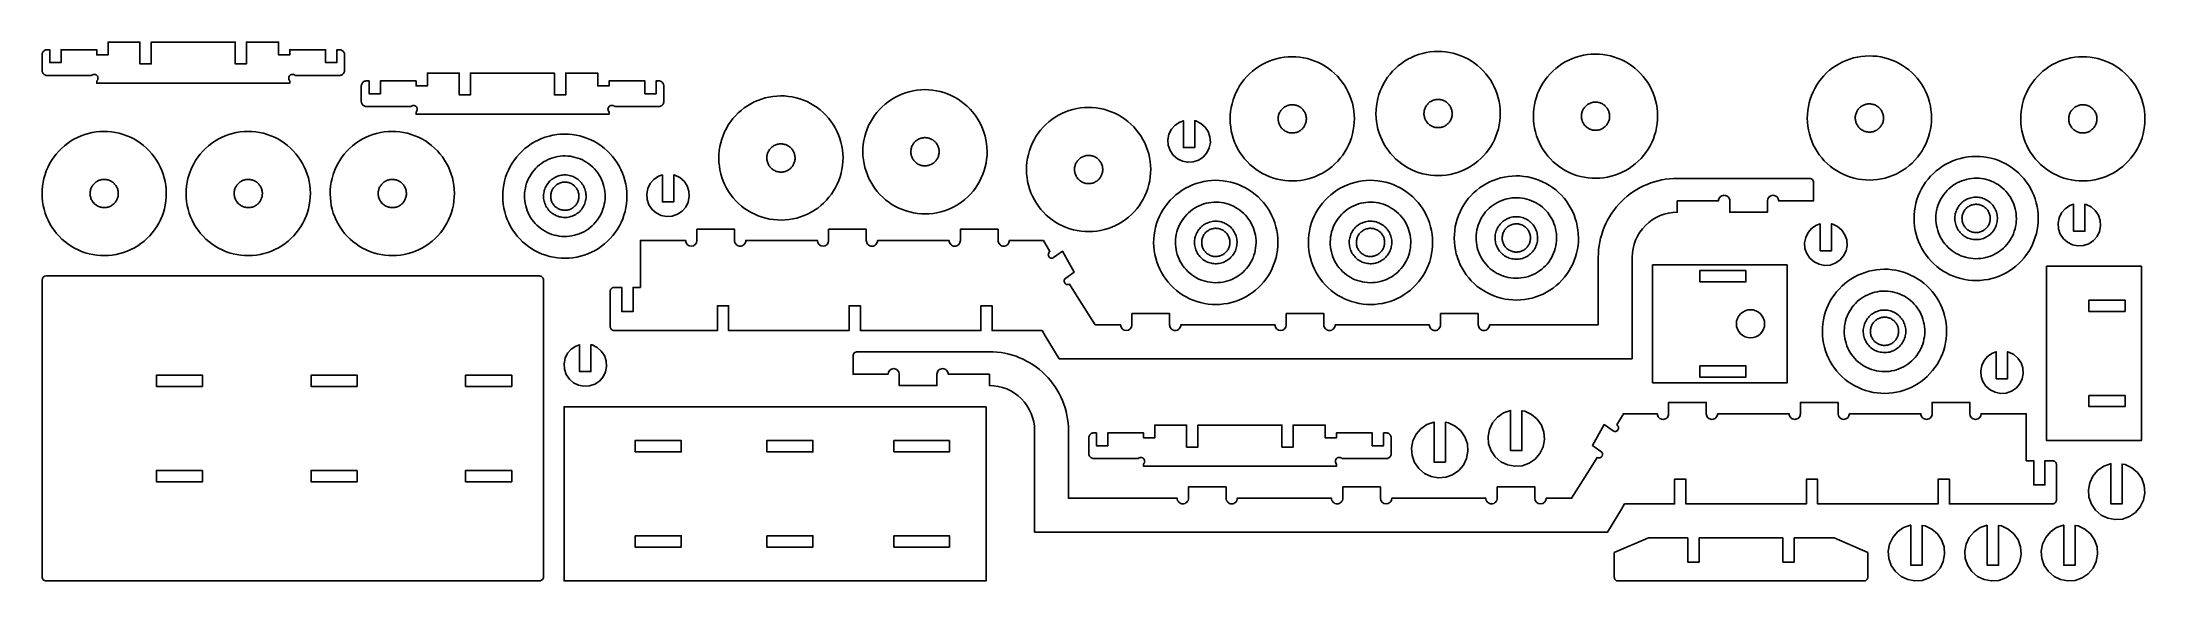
# Model space of a CAD drawing. Extents: x 0.7 to 47.3, y 0.7 to 12.7.
import ezdxf

# ---------------------------------------------------------------- set-up
doc = ezdxf.new("R2010")
doc.units = 0
for name, color, linetype in [('EXT', 1, 'CONTINUOUS'), ('INT', 150, 'CONTINUOUS'), ('POCKET_1_1MM', 105, 'CONTINUOUS')]:
    doc.layers.add(name, color=color, linetype=linetype)

msp = doc.modelspace()

# ---------------------------------------------------------------- linework, layer by layer
at = {"layer": 'EXT'}
for points in [[(0.763, 12.459), (0.752, 12.449), (0.742, 12.438), (0.734, 12.426), (0.727, 12.412), (0.723, 12.398), (0.72, 12.384), (0.719, 12.369), (0.719, 12.027), (0.72, 12.012), (0.723, 11.997), (0.729, 11.983), (0.736, 11.969), (0.744, 11.957), (0.755, 11.945), (0.766, 11.936), (0.779, 11.927), (0.793, 11.921), (0.808, 11.916), (0.823, 11.914), (0.838, 11.913), (1.816, 11.913), (1.824, 11.92), (1.833, 11.926), (1.842, 11.931), (1.852, 11.934), (1.863, 11.936), (1.874, 11.937), (1.884, 11.936), (1.895, 11.934), (1.905, 11.931), (1.914, 11.926), (1.923, 11.92), (1.931, 11.913), (1.939, 11.905), (1.945, 11.896), (1.95, 11.885), (1.953, 11.875), (1.956, 11.864), (1.956, 11.853), (1.956, 11.842), (1.953, 11.831), (1.95, 11.82), (1.945, 11.81), (1.939, 11.801), (1.931, 11.792), (1.931, 11.742), (6.203, 11.742), (6.203, 11.792), (6.189, 11.81), (6.181, 11.831), (6.178, 11.853), (6.181, 11.875), (6.189, 11.896), (6.203, 11.913), (6.221, 11.927), (6.241, 11.935), (6.263, 11.938), (6.285, 11.935), (6.306, 11.927), (6.324, 11.913), (7.316, 11.914), (7.331, 11.917), (7.345, 11.922), (7.358, 11.928), (7.371, 11.937), (7.382, 11.947), (7.392, 11.958), (7.4, 11.97), (7.407, 11.984), (7.412, 11.998), (7.414, 12.012), (7.415, 12.027), (7.415, 12.369), (7.414, 12.384), (7.412, 12.398), (7.407, 12.412), (7.4, 12.426), (7.392, 12.438), (7.382, 12.449), (7.371, 12.459), (7.358, 12.467), (7.345, 12.474), (7.331, 12.479), (7.316, 12.482), (7.302, 12.483), (7.245, 12.483), (7.245, 12.198), (6.995, 12.198), (6.995, 12.483), (6.203, 12.483), (6.203, 12.369), (5.953, 12.369), (5.953, 12.653), (5.244, 12.653), (5.244, 12.17), (4.994, 12.17), (4.994, 12.653), (3.134, 12.653), (3.134, 12.17), (2.885, 12.17), (2.885, 12.653), (2.181, 12.653), (2.181, 12.369), (1.931, 12.369), (1.931, 12.483), (1.14, 12.483), (1.14, 12.198), (0.89, 12.198), (0.89, 12.483), (0.833, 12.483), (0.818, 12.482), (0.803, 12.479), (0.789, 12.474), (0.776, 12.467)], [(27.457, 9.945), (27.395, 10.006), (27.338, 10.07), (27.285, 10.138), (27.236, 10.209), (27.191, 10.284), (27.152, 10.36), (27.117, 10.439), (27.087, 10.521), (27.063, 10.603), (27.044, 10.688), (27.03, 10.773), (27.021, 10.859), (27.018, 10.945), (27.02, 11.032), (27.028, 11.118), (27.041, 11.203), (27.06, 11.287), (27.083, 11.37), (27.112, 11.452), (27.146, 11.531), (27.185, 11.608), (27.228, 11.683), (27.277, 11.755), (27.329, 11.823), (27.386, 11.888), (27.447, 11.95), (27.511, 12.007), (27.579, 12.06), (27.65, 12.109), (27.725, 12.154), (27.801, 12.193), (27.88, 12.228), (27.962, 12.258), (28.044, 12.282), (28.129, 12.301), (28.214, 12.315), (28.3, 12.324), (28.386, 12.327), (28.472, 12.325), (28.558, 12.317), (28.644, 12.304), (28.728, 12.286), (28.811, 12.262), (28.893, 12.233), (28.972, 12.199), (29.049, 12.16), (29.124, 12.117), (29.196, 12.068), (29.264, 12.016), (29.329, 11.959), (29.391, 11.898), (29.448, 11.834), (29.501, 11.766), (29.55, 11.695), (29.595, 11.62), (29.634, 11.544), (29.669, 11.465), (29.699, 11.383), (29.723, 11.301), (29.742, 11.216), (29.756, 11.131), (29.765, 11.045), (29.768, 10.959), (29.766, 10.873), (29.758, 10.787), (29.745, 10.701), (29.726, 10.617), (29.703, 10.534), (29.674, 10.452), (29.64, 10.373), (29.601, 10.296), (29.558, 10.221), (29.509, 10.149), (29.457, 10.081), (29.4, 10.016), (29.339, 9.954), (29.275, 9.897), (29.207, 9.844), (29.136, 9.795), (29.061, 9.75), (28.985, 9.711), (28.906, 9.676), (28.824, 9.646), (28.742, 9.622), (28.657, 9.603), (28.572, 9.589), (28.486, 9.58), (28.4, 9.577), (28.314, 9.579), (28.227, 9.587), (28.142, 9.6), (28.058, 9.619), (27.975, 9.642), (27.893, 9.671), (27.814, 9.705), (27.737, 9.744), (27.662, 9.787), (27.59, 9.836), (27.522, 9.888)], [(30.685, 10.063), (30.624, 10.124), (30.566, 10.188), (30.513, 10.256), (30.464, 10.328), (30.42, 10.402), (30.38, 10.478), (30.345, 10.558), (30.316, 10.639), (30.291, 10.722), (30.272, 10.806), (30.258, 10.891), (30.25, 10.977), (30.246, 11.063), (30.249, 11.15), (30.256, 11.236), (30.269, 11.321), (30.288, 11.405), (30.312, 11.489), (30.34, 11.57), (30.374, 11.649), (30.413, 11.727), (30.457, 11.801), (30.505, 11.873), (30.558, 11.941), (30.614, 12.006), (30.675, 12.068), (30.74, 12.125), (30.808, 12.179), (30.879, 12.227), (30.953, 12.272), (31.03, 12.311), (31.109, 12.346), (31.19, 12.376), (31.273, 12.4), (31.357, 12.42), (31.442, 12.433), (31.528, 12.442), (31.614, 12.445), (31.701, 12.443), (31.787, 12.435), (31.872, 12.422), (31.957, 12.404), (32.04, 12.38), (32.121, 12.351), (32.201, 12.317), (32.278, 12.278), (32.352, 12.235), (32.424, 12.187), (32.492, 12.134), (32.558, 12.077), (32.619, 12.016), (32.676, 11.952), (32.73, 11.884), (32.779, 11.813), (32.823, 11.739), (32.863, 11.662), (32.897, 11.583), (32.927, 11.502), (32.951, 11.419), (32.971, 11.335), (32.985, 11.249), (32.993, 11.163), (32.996, 11.077), (32.994, 10.991), (32.986, 10.905), (32.973, 10.819), (32.955, 10.735), (32.931, 10.652), (32.902, 10.57), (32.868, 10.491), (32.83, 10.414), (32.786, 10.339), (32.738, 10.268), (32.685, 10.199), (32.628, 10.134), (32.568, 10.073), (32.503, 10.015), (32.435, 9.962), (32.364, 9.913), (32.29, 9.869), (32.213, 9.829), (32.134, 9.794), (32.053, 9.765), (31.97, 9.74), (31.886, 9.721), (31.801, 9.707), (31.715, 9.698), (31.628, 9.695), (31.542, 9.697), (31.456, 9.705), (31.37, 9.718), (31.286, 9.737), (31.203, 9.76), (31.122, 9.789), (31.042, 9.823), (30.965, 9.862), (30.89, 9.906), (30.819, 9.954), (30.75, 10.006)], [(34.169, 10.004), (34.108, 10.065), (34.051, 10.129), (33.997, 10.197), (33.948, 10.269), (33.904, 10.343), (33.864, 10.419), (33.83, 10.499), (33.8, 10.58), (33.776, 10.662), (33.756, 10.747), (33.742, 10.832), (33.734, 10.918), (33.731, 11.004), (33.733, 11.091), (33.741, 11.177), (33.754, 11.262), (33.772, 11.346), (33.796, 11.429), (33.825, 11.511), (33.859, 11.59), (33.897, 11.667), (33.941, 11.742), (33.989, 11.814), (34.042, 11.882), (34.099, 11.947), (34.159, 12.009), (34.224, 12.066), (34.292, 12.119), (34.363, 12.168), (34.437, 12.213), (34.514, 12.252), (34.593, 12.287), (34.674, 12.317), (34.757, 12.341), (34.841, 12.36), (34.926, 12.374), (35.012, 12.383), (35.099, 12.386), (35.185, 12.384), (35.271, 12.376), (35.356, 12.363), (35.441, 12.345), (35.524, 12.321), (35.605, 12.292), (35.685, 12.258), (35.762, 12.219), (35.837, 12.176), (35.908, 12.128), (35.977, 12.075), (36.042, 12.018), (36.103, 11.957), (36.161, 11.893), (36.214, 11.825), (36.263, 11.754), (36.307, 11.68), (36.347, 11.603), (36.381, 11.524), (36.411, 11.443), (36.436, 11.36), (36.455, 11.276), (36.469, 11.19), (36.477, 11.104), (36.481, 11.018), (36.478, 10.932), (36.471, 10.846), (36.458, 10.76), (36.439, 10.676), (36.415, 10.593), (36.387, 10.511), (36.353, 10.432), (36.314, 10.355), (36.27, 10.28), (36.222, 10.208), (36.169, 10.14), (36.113, 10.075), (36.052, 10.014), (35.987, 9.956), (35.919, 9.903), (35.848, 9.854), (35.774, 9.81), (35.697, 9.77), (35.618, 9.735), (35.537, 9.706), (35.454, 9.681), (35.37, 9.662), (35.285, 9.648), (35.199, 9.639), (35.112, 9.636), (35.026, 9.638), (34.94, 9.646), (34.855, 9.659), (34.77, 9.678), (34.687, 9.701), (34.606, 9.73), (34.526, 9.764), (34.449, 9.803), (34.375, 9.846), (34.303, 9.895), (34.234, 9.947)], [(40.232, 9.965), (40.171, 10.025), (40.114, 10.09), (40.06, 10.158), (40.011, 10.229), (39.967, 10.303), (39.927, 10.38), (39.893, 10.459), (39.863, 10.54), (39.839, 10.623), (39.819, 10.707), (39.805, 10.793), (39.797, 10.879), (39.794, 10.965), (39.796, 11.051), (39.804, 11.137), (39.817, 11.223), (39.835, 11.307), (39.859, 11.39), (39.888, 11.472), (39.922, 11.551), (39.96, 11.628), (40.004, 11.703), (40.052, 11.774), (40.105, 11.843), (40.162, 11.908), (40.222, 11.969), (40.287, 12.027), (40.355, 12.08), (40.426, 12.129), (40.5, 12.173), (40.577, 12.213), (40.656, 12.248), (40.737, 12.277), (40.82, 12.302), (40.904, 12.321), (40.989, 12.335), (41.075, 12.344), (41.162, 12.347), (41.248, 12.344), (41.334, 12.337), (41.419, 12.324), (41.504, 12.305), (41.587, 12.282), (41.668, 12.253), (41.748, 12.219), (41.825, 12.18), (41.9, 12.136), (41.971, 12.088), (42.04, 12.036), (42.105, 11.979), (42.166, 11.918), (42.224, 11.853), (42.277, 11.786), (42.326, 11.714), (42.37, 11.64), (42.41, 11.563), (42.444, 11.484), (42.474, 11.403), (42.499, 11.32), (42.518, 11.236), (42.532, 11.151), (42.54, 11.065), (42.544, 10.979), (42.541, 10.892), (42.534, 10.806), (42.521, 10.721), (42.502, 10.636), (42.478, 10.553), (42.45, 10.472), (42.416, 10.393), (42.377, 10.315), (42.333, 10.241), (42.285, 10.169), (42.232, 10.101), (42.176, 10.036), (42.115, 9.974), (42.05, 9.917), (41.982, 9.863), (41.911, 9.814), (41.837, 9.77), (41.76, 9.731), (41.681, 9.696), (41.6, 9.666), (41.517, 9.642), (41.433, 9.622), (41.348, 9.608), (41.262, 9.6), (41.175, 9.597), (41.089, 9.599), (41.003, 9.607), (40.918, 9.62), (40.833, 9.638), (40.75, 9.662), (40.669, 9.691), (40.589, 9.725), (40.512, 9.764), (40.438, 9.807), (40.366, 9.855), (40.297, 9.908)], [(44.957, 9.945), (44.895, 10.006), (44.838, 10.07), (44.785, 10.138), (44.736, 10.209), (44.691, 10.284), (44.652, 10.36), (44.617, 10.439), (44.587, 10.521), (44.563, 10.603), (44.544, 10.688), (44.53, 10.773), (44.521, 10.859), (44.518, 10.945), (44.52, 11.032), (44.528, 11.118), (44.541, 11.203), (44.56, 11.287), (44.583, 11.37), (44.612, 11.452), (44.646, 11.531), (44.685, 11.608), (44.728, 11.683), (44.777, 11.755), (44.829, 11.823), (44.886, 11.888), (44.947, 11.95), (45.011, 12.007), (45.079, 12.06), (45.15, 12.109), (45.225, 12.154), (45.301, 12.193), (45.38, 12.228), (45.462, 12.258), (45.544, 12.282), (45.629, 12.301), (45.714, 12.315), (45.8, 12.324), (45.886, 12.327), (45.972, 12.325), (46.058, 12.317), (46.144, 12.304), (46.228, 12.286), (46.311, 12.262), (46.393, 12.233), (46.472, 12.199), (46.549, 12.16), (46.624, 12.117), (46.696, 12.068), (46.764, 12.016), (46.829, 11.959), (46.891, 11.898), (46.948, 11.834), (47.001, 11.766), (47.05, 11.695), (47.095, 11.62), (47.134, 11.544), (47.169, 11.465), (47.199, 11.383), (47.223, 11.301), (47.242, 11.216), (47.256, 11.131), (47.265, 11.045), (47.268, 10.959), (47.266, 10.873), (47.258, 10.787), (47.245, 10.701), (47.226, 10.617), (47.203, 10.534), (47.174, 10.452), (47.14, 10.373), (47.101, 10.296), (47.058, 10.221), (47.009, 10.149), (46.957, 10.081), (46.9, 10.016), (46.839, 9.954), (46.775, 9.897), (46.707, 9.844), (46.636, 9.795), (46.561, 9.75), (46.485, 9.711), (46.406, 9.676), (46.324, 9.646), (46.242, 9.622), (46.157, 9.603), (46.072, 9.589), (45.986, 9.58), (45.9, 9.577), (45.814, 9.579), (45.727, 9.587), (45.642, 9.6), (45.558, 9.619), (45.475, 9.642), (45.393, 9.671), (45.314, 9.705), (45.237, 9.744), (45.162, 9.787), (45.09, 9.836), (45.022, 9.888)], [(7.83, 11.77), (7.819, 11.76), (7.809, 11.749), (7.801, 11.737), (7.794, 11.723), (7.79, 11.709), (7.787, 11.695), (7.786, 11.68), (7.786, 11.338), (7.787, 11.323), (7.79, 11.308), (7.796, 11.294), (7.803, 11.28), (7.811, 11.268), (7.822, 11.256), (7.833, 11.247), (7.846, 11.239), (7.86, 11.232), (7.875, 11.228), (7.89, 11.225), (7.905, 11.224), (8.883, 11.224), (8.891, 11.231), (8.9, 11.237), (8.909, 11.242), (8.919, 11.245), (8.93, 11.247), (8.94, 11.248), (8.951, 11.247), (8.962, 11.245), (8.972, 11.242), (8.981, 11.237), (8.99, 11.231), (8.998, 11.224), (9.006, 11.216), (9.012, 11.207), (9.017, 11.197), (9.02, 11.186), (9.022, 11.175), (9.023, 11.164), (9.022, 11.153), (9.02, 11.142), (9.017, 11.131), (9.012, 11.121), (9.006, 11.112), (8.998, 11.103), (8.998, 11.053), (13.27, 11.053), (13.27, 11.103), (13.256, 11.121), (13.248, 11.142), (13.245, 11.164), (13.248, 11.186), (13.256, 11.207), (13.27, 11.224), (13.288, 11.238), (13.308, 11.246), (13.33, 11.249), (13.352, 11.246), (13.373, 11.238), (13.391, 11.224), (14.383, 11.225), (14.398, 11.228), (14.412, 11.233), (14.425, 11.239), (14.438, 11.248), (14.449, 11.258), (14.459, 11.269), (14.467, 11.281), (14.474, 11.295), (14.478, 11.309), (14.481, 11.323), (14.482, 11.338), (14.482, 11.68), (14.481, 11.695), (14.478, 11.709), (14.474, 11.723), (14.467, 11.737), (14.459, 11.749), (14.449, 11.76), (14.438, 11.77), (14.425, 11.778), (14.412, 11.785), (14.398, 11.79), (14.383, 11.793), (14.368, 11.794), (14.312, 11.794), (14.312, 11.509), (14.062, 11.509), (14.062, 11.794), (13.27, 11.794), (13.27, 11.68), (13.02, 11.68), (13.02, 11.965), (12.31, 11.965), (12.31, 11.481), (12.06, 11.481), (12.06, 11.965), (10.201, 11.965), (10.201, 11.481), (9.952, 11.481), (9.952, 11.965), (9.248, 11.965), (9.248, 11.68), (8.998, 11.68), (8.998, 11.794), (8.207, 11.794), (8.207, 11.509), (7.957, 11.509), (7.957, 11.794), (7.9, 11.794), (7.885, 11.793), (7.87, 11.79), (7.856, 11.785), (7.843, 11.778)], [(16.138, 9.079), (16.076, 9.14), (16.019, 9.204), (15.966, 9.272), (15.917, 9.343), (15.873, 9.417), (15.833, 9.494), (15.798, 9.573), (15.769, 9.654), (15.744, 9.737), (15.725, 9.822), (15.711, 9.907), (15.702, 9.993), (15.699, 10.079), (15.701, 10.165), (15.709, 10.251), (15.722, 10.337), (15.741, 10.421), (15.764, 10.504), (15.793, 10.586), (15.827, 10.665), (15.866, 10.742), (15.909, 10.817), (15.958, 10.889), (16.01, 10.957), (16.067, 11.022), (16.128, 11.084), (16.192, 11.141), (16.26, 11.194), (16.332, 11.243), (16.406, 11.287), (16.482, 11.327), (16.562, 11.362), (16.643, 11.391), (16.725, 11.416), (16.81, 11.435), (16.895, 11.449), (16.981, 11.458), (17.067, 11.461), (17.154, 11.459), (17.24, 11.451), (17.325, 11.438), (17.409, 11.419), (17.492, 11.396), (17.574, 11.367), (17.653, 11.333), (17.73, 11.294), (17.805, 11.251), (17.877, 11.202), (17.945, 11.15), (18.01, 11.093), (18.072, 11.032), (18.129, 10.968), (18.182, 10.9), (18.231, 10.828), (18.276, 10.754), (18.315, 10.678), (18.35, 10.598), (18.38, 10.517), (18.404, 10.435), (18.423, 10.35), (18.437, 10.265), (18.446, 10.179), (18.449, 10.093), (18.447, 10.006), (18.439, 9.92), (18.426, 9.835), (18.408, 9.751), (18.384, 9.668), (18.355, 9.586), (18.321, 9.507), (18.282, 9.43), (18.239, 9.355), (18.191, 9.283), (18.138, 9.215), (18.081, 9.15), (18.02, 9.088), (17.956, 9.031), (17.888, 8.978), (17.817, 8.929), (17.743, 8.884), (17.666, 8.845), (17.587, 8.81), (17.506, 8.78), (17.423, 8.756), (17.339, 8.737), (17.253, 8.723), (17.167, 8.714), (17.081, 8.711), (16.995, 8.713), (16.909, 8.721), (16.823, 8.734), (16.739, 8.752), (16.656, 8.776), (16.574, 8.805), (16.495, 8.839), (16.418, 8.878), (16.343, 8.921), (16.271, 8.969), (16.203, 9.022)], [(19.327, 9.217), (19.265, 9.277), (19.208, 9.342), (19.155, 9.41), (19.106, 9.481), (19.061, 9.555), (19.022, 9.632), (18.987, 9.711), (18.958, 9.792), (18.933, 9.875), (18.914, 9.959), (18.9, 10.045), (18.891, 10.131), (18.888, 10.217), (18.89, 10.303), (18.898, 10.389), (18.911, 10.475), (18.93, 10.559), (18.953, 10.642), (18.982, 10.723), (19.016, 10.803), (19.055, 10.88), (19.098, 10.955), (19.147, 11.026), (19.199, 11.095), (19.256, 11.16), (19.317, 11.221), (19.381, 11.279), (19.449, 11.332), (19.521, 11.381), (19.595, 11.425), (19.671, 11.465), (19.751, 11.5), (19.832, 11.529), (19.914, 11.554), (19.999, 11.573), (20.084, 11.587), (20.17, 11.596), (20.256, 11.599), (20.343, 11.596), (20.429, 11.589), (20.514, 11.576), (20.598, 11.557), (20.681, 11.534), (20.763, 11.505), (20.842, 11.471), (20.919, 11.432), (20.994, 11.388), (21.066, 11.34), (21.134, 11.288), (21.199, 11.231), (21.261, 11.17), (21.318, 11.105), (21.371, 11.037), (21.42, 10.966), (21.465, 10.892), (21.504, 10.815), (21.539, 10.736), (21.569, 10.655), (21.593, 10.572), (21.612, 10.488), (21.626, 10.403), (21.635, 10.317), (21.638, 10.231), (21.636, 10.144), (21.628, 10.058), (21.615, 9.973), (21.597, 9.888), (21.573, 9.805), (21.544, 9.724), (21.51, 9.644), (21.471, 9.567), (21.428, 9.493), (21.38, 9.421), (21.327, 9.353), (21.27, 9.287), (21.209, 9.226), (21.145, 9.169), (21.077, 9.115), (21.006, 9.066), (20.932, 9.022), (20.855, 8.983), (20.776, 8.948), (20.695, 8.918), (20.612, 8.894), (20.527, 8.874), (20.442, 8.86), (20.356, 8.852), (20.27, 8.849), (20.184, 8.851), (20.098, 8.859), (20.012, 8.872), (19.928, 8.89), (19.845, 8.914), (19.763, 8.943), (19.684, 8.977), (19.607, 9.015), (19.532, 9.059), (19.46, 9.107), (19.392, 9.16)], [(22.949, 8.823), (22.888, 8.884), (22.83, 8.948), (22.777, 9.016), (22.728, 9.087), (22.684, 9.162), (22.644, 9.238), (22.609, 9.317), (22.58, 9.399), (22.555, 9.481), (22.536, 9.566), (22.522, 9.651), (22.513, 9.737), (22.51, 9.823), (22.512, 9.909), (22.52, 9.996), (22.533, 10.081), (22.552, 10.165), (22.575, 10.248), (22.604, 10.33), (22.638, 10.409), (22.677, 10.486), (22.72, 10.561), (22.769, 10.633), (22.821, 10.701), (22.878, 10.766), (22.939, 10.828), (23.003, 10.885), (23.071, 10.938), (23.143, 10.987), (23.217, 11.032), (23.293, 11.071), (23.373, 11.106), (23.454, 11.136), (23.537, 11.16), (23.621, 11.179), (23.706, 11.193), (23.792, 11.202), (23.878, 11.205), (23.965, 11.203), (24.051, 11.195), (24.136, 11.182), (24.22, 11.164), (24.303, 11.14), (24.385, 11.111), (24.464, 11.077), (24.541, 11.038), (24.616, 10.995), (24.688, 10.946), (24.756, 10.894), (24.821, 10.837), (24.883, 10.776), (24.94, 10.712), (24.993, 10.644), (25.042, 10.573), (25.087, 10.498), (25.126, 10.422), (25.161, 10.343), (25.191, 10.261), (25.215, 10.179), (25.234, 10.094), (25.248, 10.009), (25.257, 9.923), (25.26, 9.837), (25.258, 9.751), (25.25, 9.665), (25.237, 9.579), (25.219, 9.495), (25.195, 9.412), (25.166, 9.33), (25.132, 9.251), (25.093, 9.174), (25.05, 9.099), (25.002, 9.027), (24.949, 8.959), (24.892, 8.894), (24.831, 8.832), (24.767, 8.775), (24.699, 8.722), (24.628, 8.673), (24.554, 8.628), (24.477, 8.589), (24.398, 8.554), (24.317, 8.524), (24.234, 8.5), (24.15, 8.481), (24.064, 8.467), (23.978, 8.458), (23.892, 8.455), (23.806, 8.457), (23.72, 8.465), (23.634, 8.478), (23.55, 8.497), (23.467, 8.52), (23.385, 8.549), (23.306, 8.583), (23.229, 8.622), (23.154, 8.665), (23.082, 8.714), (23.014, 8.766)], [(26.422, 10.107), (26.32, 10.038), (26.203, 9.999), (26.081, 9.99), (25.96, 10.014), (25.85, 10.068), (25.757, 10.149), (25.689, 10.251), (25.649, 10.368), (25.641, 10.49), (25.664, 10.611), (25.719, 10.721), (25.8, 10.814), (25.902, 10.882), (25.985, 10.911), (25.985, 10.315), (26.235, 10.315), (26.235, 10.912), (26.261, 10.906), (26.371, 10.852), (26.464, 10.771), (26.533, 10.669), (26.572, 10.553), (26.58, 10.43), (26.557, 10.31), (26.503, 10.199)], [(1.158, 8.291), (1.096, 8.352), (1.039, 8.417), (0.985, 8.485), (0.937, 8.556), (0.892, 8.63), (0.853, 8.707), (0.818, 8.786), (0.788, 8.867), (0.764, 8.95), (0.744, 9.034), (0.731, 9.119), (0.722, 9.205), (0.719, 9.292), (0.721, 9.378), (0.729, 9.464), (0.742, 9.549), (0.76, 9.634), (0.784, 9.717), (0.813, 9.798), (0.847, 9.878), (0.886, 9.955), (0.929, 10.029), (0.977, 10.101), (1.03, 10.17), (1.087, 10.235), (1.148, 10.296), (1.212, 10.354), (1.28, 10.407), (1.351, 10.456), (1.425, 10.5), (1.502, 10.54), (1.581, 10.574), (1.662, 10.604), (1.745, 10.629), (1.829, 10.648), (1.915, 10.662), (2.001, 10.67), (2.087, 10.673), (2.173, 10.671), (2.259, 10.664), (2.345, 10.65), (2.429, 10.632), (2.512, 10.608), (2.594, 10.579), (2.673, 10.546), (2.75, 10.507), (2.825, 10.463), (2.896, 10.415), (2.965, 10.362), (3.03, 10.306), (3.091, 10.245), (3.149, 10.18), (3.202, 10.112), (3.251, 10.041), (3.295, 9.967), (3.335, 9.89), (3.37, 9.811), (3.399, 9.73), (3.424, 9.647), (3.443, 9.563), (3.457, 9.478), (3.466, 9.392), (3.469, 9.305), (3.466, 9.219), (3.459, 9.133), (3.446, 9.048), (3.427, 8.963), (3.404, 8.88), (3.375, 8.799), (3.341, 8.719), (3.302, 8.642), (3.258, 8.568), (3.21, 8.496), (3.158, 8.427), (3.101, 8.362), (3.04, 8.301), (2.976, 8.243), (2.908, 8.19), (2.836, 8.141), (2.762, 8.097), (2.685, 8.057), (2.606, 8.023), (2.525, 7.993), (2.442, 7.968), (2.358, 7.949), (2.273, 7.935), (2.187, 7.927), (2.101, 7.924), (2.014, 7.926), (1.928, 7.934), (1.843, 7.947), (1.759, 7.965), (1.675, 7.989), (1.594, 8.018), (1.515, 8.051), (1.437, 8.09), (1.363, 8.134), (1.291, 8.182), (1.223, 8.235)], [(4.347, 8.291), (4.285, 8.352), (4.228, 8.417), (4.174, 8.485), (4.126, 8.556), (4.081, 8.63), (4.042, 8.707), (4.007, 8.786), (3.977, 8.867), (3.953, 8.95), (3.933, 9.034), (3.919, 9.119), (3.911, 9.205), (3.908, 9.292), (3.91, 9.378), (3.918, 9.464), (3.931, 9.549), (3.949, 9.634), (3.973, 9.717), (4.002, 9.798), (4.036, 9.878), (4.075, 9.955), (4.118, 10.029), (4.166, 10.101), (4.219, 10.17), (4.276, 10.235), (4.337, 10.296), (4.401, 10.354), (4.469, 10.407), (4.54, 10.456), (4.614, 10.5), (4.691, 10.54), (4.77, 10.574), (4.851, 10.604), (4.934, 10.629), (5.018, 10.648), (5.104, 10.662), (5.19, 10.67), (5.276, 10.673), (5.362, 10.671), (5.448, 10.664), (5.534, 10.65), (5.618, 10.632), (5.701, 10.608), (5.783, 10.579), (5.862, 10.546), (5.939, 10.507), (6.014, 10.463), (6.085, 10.415), (6.154, 10.362), (6.219, 10.306), (6.28, 10.245), (6.338, 10.18), (6.391, 10.112), (6.44, 10.041), (6.484, 9.967), (6.524, 9.89), (6.559, 9.811), (6.588, 9.73), (6.613, 9.647), (6.632, 9.563), (6.646, 9.478), (6.655, 9.392), (6.658, 9.305), (6.655, 9.219), (6.648, 9.133), (6.635, 9.048), (6.616, 8.963), (6.593, 8.88), (6.564, 8.799), (6.53, 8.719), (6.491, 8.642), (6.447, 8.568), (6.399, 8.496), (6.347, 8.427), (6.29, 8.362), (6.229, 8.301), (6.165, 8.243), (6.097, 8.19), (6.025, 8.141), (5.951, 8.097), (5.874, 8.057), (5.795, 8.023), (5.714, 7.993), (5.631, 7.968), (5.547, 7.949), (5.462, 7.935), (5.376, 7.927), (5.29, 7.924), (5.203, 7.926), (5.117, 7.934), (5.032, 7.947), (4.947, 7.965), (4.864, 7.989), (4.783, 8.018), (4.704, 8.051), (4.626, 8.09), (4.552, 8.134), (4.48, 8.182), (4.412, 8.235)], [(7.536, 8.291), (7.474, 8.352), (7.417, 8.417), (7.363, 8.485), (7.314, 8.556), (7.27, 8.63), (7.231, 8.707), (7.196, 8.786), (7.166, 8.867), (7.142, 8.95), (7.122, 9.034), (7.108, 9.119), (7.1, 9.205), (7.097, 9.292), (7.099, 9.378), (7.107, 9.464), (7.12, 9.549), (7.138, 9.634), (7.162, 9.717), (7.191, 9.798), (7.225, 9.878), (7.264, 9.955), (7.307, 10.029), (7.355, 10.101), (7.408, 10.17), (7.465, 10.235), (7.525, 10.296), (7.59, 10.354), (7.658, 10.407), (7.729, 10.456), (7.803, 10.5), (7.88, 10.54), (7.959, 10.574), (8.04, 10.604), (8.123, 10.629), (8.207, 10.648), (8.293, 10.662), (8.379, 10.67), (8.465, 10.673), (8.551, 10.671), (8.637, 10.664), (8.723, 10.65), (8.807, 10.632), (8.89, 10.608), (8.972, 10.579), (9.051, 10.546), (9.128, 10.507), (9.203, 10.463), (9.274, 10.415), (9.343, 10.362), (9.408, 10.306), (9.469, 10.245), (9.527, 10.18), (9.58, 10.112), (9.629, 10.041), (9.673, 9.967), (9.713, 9.89), (9.748, 9.811), (9.777, 9.73), (9.802, 9.647), (9.821, 9.563), (9.835, 9.478), (9.844, 9.392), (9.847, 9.305), (9.844, 9.219), (9.837, 9.133), (9.824, 9.048), (9.805, 8.963), (9.782, 8.88), (9.753, 8.799), (9.719, 8.719), (9.68, 8.642), (9.636, 8.568), (9.588, 8.496), (9.536, 8.427), (9.479, 8.362), (9.418, 8.301), (9.353, 8.243), (9.286, 8.19), (9.214, 8.141), (9.14, 8.097), (9.063, 8.057), (8.984, 8.023), (8.903, 7.993), (8.82, 7.968), (8.736, 7.949), (8.651, 7.935), (8.565, 7.927), (8.479, 7.924), (8.392, 7.926), (8.306, 7.934), (8.221, 7.947), (8.136, 7.965), (8.053, 7.989), (7.972, 8.018), (7.893, 8.051), (7.815, 8.09), (7.741, 8.134), (7.669, 8.182), (7.601, 8.235)], [(11.354, 8.232), (11.293, 8.293), (11.236, 8.358), (11.182, 8.426), (11.133, 8.497), (11.089, 8.571), (11.049, 8.648), (11.015, 8.727), (10.985, 8.808), (10.961, 8.891), (10.941, 8.975), (10.927, 9.06), (10.919, 9.146), (10.916, 9.233), (10.918, 9.319), (10.926, 9.405), (10.939, 9.49), (10.957, 9.575), (10.981, 9.658), (11.01, 9.739), (11.044, 9.819), (11.082, 9.896), (11.126, 9.97), (11.174, 10.042), (11.227, 10.111), (11.284, 10.176), (11.344, 10.237), (11.409, 10.295), (11.477, 10.348), (11.548, 10.397), (11.622, 10.441), (11.699, 10.481), (11.778, 10.515), (11.859, 10.545), (11.942, 10.57), (12.026, 10.589), (12.111, 10.603), (12.197, 10.611), (12.284, 10.614), (12.37, 10.612), (12.456, 10.604), (12.542, 10.591), (12.626, 10.573), (12.709, 10.549), (12.79, 10.52), (12.87, 10.487), (12.947, 10.448), (13.022, 10.404), (13.093, 10.356), (13.162, 10.303), (13.227, 10.246), (13.288, 10.186), (13.346, 10.121), (13.399, 10.053), (13.448, 9.982), (13.492, 9.908), (13.532, 9.831), (13.567, 9.752), (13.596, 9.671), (13.621, 9.588), (13.64, 9.504), (13.654, 9.419), (13.662, 9.333), (13.666, 9.246), (13.663, 9.16), (13.656, 9.074), (13.643, 8.989), (13.624, 8.904), (13.6, 8.821), (13.572, 8.74), (13.538, 8.66), (13.499, 8.583), (13.455, 8.509), (13.407, 8.437), (13.354, 8.368), (13.298, 8.303), (13.237, 8.242), (13.172, 8.184), (13.104, 8.131), (13.033, 8.082), (12.959, 8.038), (12.882, 7.998), (12.803, 7.964), (12.722, 7.934), (12.639, 7.909), (12.555, 7.89), (12.47, 7.876), (12.384, 7.868), (12.298, 7.864), (12.211, 7.867), (12.125, 7.874), (12.04, 7.888), (11.955, 7.906), (11.872, 7.93), (11.791, 7.958), (11.711, 7.992), (11.634, 8.031), (11.56, 8.075), (11.488, 8.123), (11.419, 8.176)], [(42.595, 7.74), (42.533, 7.801), (42.476, 7.866), (42.422, 7.934), (42.374, 8.005), (42.329, 8.079), (42.29, 8.156), (42.255, 8.235), (42.225, 8.316), (42.201, 8.399), (42.181, 8.483), (42.168, 8.568), (42.159, 8.654), (42.156, 8.74), (42.158, 8.827), (42.166, 8.913), (42.179, 8.998), (42.197, 9.083), (42.221, 9.166), (42.25, 9.247), (42.284, 9.327), (42.323, 9.404), (42.366, 9.478), (42.414, 9.55), (42.467, 9.618), (42.524, 9.684), (42.585, 9.745), (42.649, 9.802), (42.717, 9.856), (42.788, 9.905), (42.862, 9.949), (42.939, 9.989), (43.018, 10.023), (43.099, 10.053), (43.182, 10.077), (43.266, 10.097), (43.352, 10.111), (43.438, 10.119), (43.524, 10.122), (43.61, 10.12), (43.696, 10.112), (43.782, 10.099), (43.866, 10.081), (43.949, 10.057), (44.031, 10.028), (44.11, 9.994), (44.187, 9.956), (44.262, 9.912), (44.333, 9.864), (44.402, 9.811), (44.467, 9.754), (44.528, 9.694), (44.586, 9.629), (44.639, 9.561), (44.688, 9.49), (44.732, 9.416), (44.772, 9.339), (44.807, 9.26), (44.836, 9.179), (44.861, 9.096), (44.88, 9.012), (44.894, 8.926), (44.903, 8.841), (44.906, 8.754), (44.903, 8.668), (44.896, 8.582), (44.883, 8.496), (44.864, 8.412), (44.841, 8.329), (44.812, 8.248), (44.778, 8.168), (44.739, 8.091), (44.695, 8.016), (44.647, 7.945), (44.595, 7.876), (44.538, 7.811), (44.477, 7.75), (44.413, 7.692), (44.345, 7.639), (44.273, 7.59), (44.199, 7.546), (44.122, 7.506), (44.043, 7.471), (43.962, 7.442), (43.879, 7.417), (43.795, 7.398), (43.71, 7.384), (43.624, 7.375), (43.538, 7.372), (43.451, 7.375), (43.365, 7.382), (43.28, 7.395), (43.196, 7.414), (43.112, 7.438), (43.031, 7.466), (42.952, 7.5), (42.874, 7.539), (42.8, 7.583), (42.728, 7.631), (42.66, 7.683)], [(14.886, 8.906), (14.784, 8.838), (14.668, 8.798), (14.545, 8.79), (14.425, 8.813), (14.314, 8.868), (14.222, 8.948), (14.153, 9.05), (14.114, 9.167), (14.105, 9.289), (14.129, 9.41), (14.183, 9.52), (14.264, 9.613), (14.366, 9.681), (14.45, 9.71), (14.45, 9.114), (14.7, 9.114), (14.7, 9.711), (14.726, 9.706), (14.836, 9.651), (14.929, 9.571), (14.997, 9.468), (15.037, 9.352), (15.045, 9.23), (15.021, 9.109), (14.967, 8.999)], [(25.764, 7.209), (25.702, 7.27), (25.645, 7.334), (25.592, 7.402), (25.543, 7.473), (25.498, 7.547), (25.459, 7.624), (25.424, 7.703), (25.395, 7.784), (25.37, 7.867), (25.351, 7.951), (25.337, 8.037), (25.328, 8.123), (25.325, 8.209), (25.327, 8.295), (25.335, 8.381), (25.348, 8.467), (25.367, 8.551), (25.39, 8.634), (25.419, 8.716), (25.453, 8.795), (25.492, 8.872), (25.535, 8.947), (25.584, 9.018), (25.636, 9.087), (25.693, 9.152), (25.754, 9.213), (25.818, 9.271), (25.886, 9.324), (25.958, 9.373), (26.032, 9.417), (26.108, 9.457), (26.188, 9.492), (26.269, 9.521), (26.351, 9.546), (26.436, 9.565), (26.521, 9.579), (26.607, 9.588), (26.693, 9.591), (26.78, 9.589), (26.866, 9.581), (26.951, 9.568), (27.035, 9.549), (27.118, 9.526), (27.2, 9.497), (27.279, 9.463), (27.356, 9.424), (27.431, 9.38), (27.503, 9.332), (27.571, 9.28), (27.636, 9.223), (27.698, 9.162), (27.755, 9.098), (27.808, 9.03), (27.857, 8.958), (27.902, 8.884), (27.941, 8.808), (27.976, 8.728), (28.006, 8.647), (28.03, 8.564), (28.049, 8.48), (28.063, 8.395), (28.072, 8.309), (28.075, 8.223), (28.073, 8.136), (28.065, 8.05), (28.052, 7.965), (28.034, 7.881), (28.01, 7.797), (27.981, 7.716), (27.947, 7.637), (27.908, 7.559), (27.865, 7.485), (27.817, 7.413), (27.764, 7.345), (27.707, 7.28), (27.646, 7.218), (27.582, 7.161), (27.514, 7.107), (27.443, 7.059), (27.369, 7.014), (27.292, 6.975), (27.213, 6.94), (27.132, 6.91), (27.049, 6.886), (26.964, 6.866), (26.879, 6.853), (26.793, 6.844), (26.707, 6.841), (26.621, 6.843), (26.535, 6.851), (26.449, 6.864), (26.365, 6.882), (26.282, 6.906), (26.2, 6.935), (26.121, 6.969), (26.044, 7.008), (25.969, 7.051), (25.897, 7.099), (25.829, 7.152)], [(29.189, 7.209), (29.128, 7.27), (29.07, 7.334), (29.017, 7.402), (28.968, 7.473), (28.924, 7.547), (28.884, 7.624), (28.849, 7.703), (28.82, 7.784), (28.795, 7.867), (28.776, 7.951), (28.762, 8.037), (28.753, 8.123), (28.75, 8.209), (28.753, 8.295), (28.76, 8.381), (28.773, 8.467), (28.792, 8.551), (28.815, 8.634), (28.844, 8.716), (28.878, 8.795), (28.917, 8.872), (28.961, 8.947), (29.009, 9.018), (29.061, 9.087), (29.118, 9.152), (29.179, 9.213), (29.244, 9.271), (29.312, 9.324), (29.383, 9.373), (29.457, 9.417), (29.534, 9.457), (29.613, 9.492), (29.694, 9.521), (29.777, 9.546), (29.861, 9.565), (29.946, 9.579), (30.032, 9.588), (30.118, 9.591), (30.205, 9.589), (30.291, 9.581), (30.376, 9.568), (30.461, 9.549), (30.544, 9.526), (30.625, 9.497), (30.704, 9.463), (30.782, 9.424), (30.856, 9.38), (30.928, 9.332), (30.996, 9.28), (31.062, 9.223), (31.123, 9.162), (31.18, 9.098), (31.234, 9.03), (31.283, 8.958), (31.327, 8.884), (31.366, 8.808), (31.401, 8.728), (31.431, 8.647), (31.455, 8.564), (31.475, 8.48), (31.489, 8.395), (31.497, 8.309), (31.5, 8.223), (31.498, 8.136), (31.49, 8.05), (31.477, 7.965), (31.459, 7.881), (31.435, 7.797), (31.406, 7.716), (31.372, 7.637), (31.334, 7.559), (31.29, 7.485), (31.242, 7.413), (31.189, 7.345), (31.132, 7.28), (31.072, 7.218), (31.007, 7.161), (30.939, 7.107), (30.868, 7.059), (30.794, 7.014), (30.717, 6.975), (30.638, 6.94), (30.557, 6.91), (30.474, 6.886), (30.39, 6.866), (30.304, 6.853), (30.218, 6.844), (30.132, 6.841), (30.046, 6.843), (29.96, 6.851), (29.874, 6.864), (29.79, 6.882), (29.707, 6.906), (29.626, 6.935), (29.546, 6.969), (29.469, 7.008), (29.394, 7.051), (29.323, 7.099), (29.254, 7.152)], [(32.417, 7.307), (32.356, 7.368), (32.299, 7.433), (32.245, 7.5), (32.196, 7.572), (32.152, 7.646), (32.112, 7.723), (32.078, 7.802), (32.048, 7.883), (32.024, 7.966), (32.004, 8.05), (31.99, 8.135), (31.982, 8.221), (31.979, 8.307), (31.981, 8.394), (31.989, 8.48), (32.002, 8.565), (32.02, 8.65), (32.044, 8.733), (32.073, 8.814), (32.107, 8.893), (32.145, 8.971), (32.189, 9.045), (32.237, 9.117), (32.29, 9.185), (32.347, 9.25), (32.407, 9.312), (32.472, 9.369), (32.54, 9.423), (32.611, 9.472), (32.685, 9.516), (32.762, 9.555), (32.841, 9.59), (32.922, 9.62), (33.005, 9.644), (33.089, 9.664), (33.174, 9.678), (33.26, 9.686), (33.347, 9.689), (33.433, 9.687), (33.519, 9.679), (33.605, 9.666), (33.689, 9.648), (33.772, 9.624), (33.853, 9.595), (33.933, 9.561), (34.01, 9.522), (34.085, 9.479), (34.156, 9.431), (34.225, 9.378), (34.29, 9.321), (34.351, 9.261), (34.409, 9.196), (34.462, 9.128), (34.511, 9.057), (34.555, 8.983), (34.595, 8.906), (34.63, 8.827), (34.659, 8.746), (34.684, 8.663), (34.703, 8.579), (34.717, 8.493), (34.725, 8.407), (34.729, 8.321), (34.726, 8.235), (34.719, 8.149), (34.706, 8.063), (34.687, 7.979), (34.663, 7.896), (34.635, 7.814), (34.601, 7.735), (34.562, 7.658), (34.518, 7.583), (34.47, 7.512), (34.417, 7.443), (34.361, 7.378), (34.3, 7.317), (34.235, 7.259), (34.167, 7.206), (34.096, 7.157), (34.022, 7.113), (33.945, 7.073), (33.866, 7.038), (33.785, 7.009), (33.702, 6.984), (33.618, 6.965), (33.533, 6.951), (33.447, 6.942), (33.361, 6.939), (33.274, 6.942), (33.188, 6.949), (33.103, 6.962), (33.018, 6.981), (32.935, 7.004), (32.854, 7.033), (32.774, 7.067), (32.697, 7.106), (32.623, 7.15), (32.551, 7.198), (32.482, 7.25)], [(46.126, 8.256), (46.024, 8.188), (45.908, 8.148), (45.785, 8.14), (45.665, 8.164), (45.554, 8.218), (45.462, 8.299), (45.393, 8.401), (45.354, 8.517), (45.345, 8.64), (45.369, 8.76), (45.423, 8.871), (45.504, 8.963), (45.606, 9.032), (45.69, 9.06), (45.69, 8.464), (45.94, 8.464), (45.94, 9.061), (45.966, 9.056), (46.076, 9.002), (46.169, 8.921), (46.237, 8.819), (46.277, 8.703), (46.285, 8.58), (46.261, 8.459), (46.207, 8.349)], [(40.516, 7.823), (40.414, 7.755), (40.298, 7.715), (40.175, 7.707), (40.055, 7.731), (39.944, 7.785), (39.852, 7.866), (39.783, 7.968), (39.743, 8.084), (39.735, 8.207), (39.759, 8.327), (39.813, 8.438), (39.894, 8.53), (39.996, 8.599), (40.08, 8.627), (40.08, 8.031), (40.33, 8.031), (40.33, 8.628), (40.356, 8.623), (40.466, 8.569), (40.559, 8.488), (40.627, 8.386), (40.667, 8.27), (40.675, 8.147), (40.651, 8.026), (40.597, 7.916)], [(39.349, 7.718), (36.368, 7.718), (36.368, 5.109), (39.349, 5.109)], [(40.567, 5.24), (40.506, 5.301), (40.448, 5.366), (40.395, 5.434), (40.346, 5.505), (40.302, 5.579), (40.262, 5.656), (40.227, 5.735), (40.198, 5.816), (40.173, 5.899), (40.154, 5.983), (40.14, 6.068), (40.131, 6.154), (40.128, 6.24), (40.131, 6.327), (40.138, 6.413), (40.151, 6.498), (40.17, 6.583), (40.193, 6.666), (40.222, 6.747), (40.256, 6.827), (40.295, 6.904), (40.339, 6.978), (40.387, 7.05), (40.439, 7.118), (40.496, 7.184), (40.557, 7.245), (40.621, 7.302), (40.689, 7.356), (40.761, 7.405), (40.835, 7.449), (40.912, 7.489), (40.991, 7.523), (41.072, 7.553), (41.155, 7.577), (41.239, 7.597), (41.324, 7.611), (41.41, 7.619), (41.496, 7.622), (41.583, 7.62), (41.669, 7.612), (41.754, 7.599), (41.839, 7.581), (41.922, 7.557), (42.003, 7.528), (42.082, 7.494), (42.16, 7.456), (42.234, 7.412), (42.306, 7.364), (42.374, 7.311), (42.439, 7.254), (42.501, 7.194), (42.558, 7.129), (42.612, 7.061), (42.66, 6.99), (42.705, 6.916), (42.744, 6.839), (42.779, 6.76), (42.809, 6.679), (42.833, 6.596), (42.853, 6.512), (42.867, 6.426), (42.875, 6.341), (42.878, 6.254), (42.876, 6.168), (42.868, 6.082), (42.855, 5.996), (42.837, 5.912), (42.813, 5.829), (42.784, 5.748), (42.75, 5.668), (42.711, 5.591), (42.668, 5.516), (42.62, 5.445), (42.567, 5.376), (42.51, 5.311), (42.449, 5.25), (42.385, 5.192), (42.317, 5.139), (42.246, 5.09), (42.172, 5.046), (42.095, 5.006), (42.016, 4.971), (41.935, 4.942), (41.852, 4.917), (41.768, 4.898), (41.682, 4.884), (41.596, 4.875), (41.51, 4.872), (41.424, 4.875), (41.338, 4.882), (41.252, 4.895), (41.168, 4.914), (41.085, 4.938), (41.003, 4.966), (40.924, 5), (40.847, 5.039), (40.772, 5.083), (40.701, 5.131), (40.632, 5.183)], [(47.19, 7.688), (45.089, 7.689), (45.089, 3.829), (47.19, 3.829)], [(13.056, 5.146), (12.953, 5.078), (12.837, 5.038), (12.715, 5.03), (12.594, 5.054), (12.484, 5.108), (12.391, 5.189), (12.323, 5.291), (12.283, 5.407), (12.275, 5.53), (12.298, 5.65), (12.353, 5.761), (12.433, 5.853), (12.535, 5.922), (12.619, 5.95), (12.619, 5.354), (12.869, 5.354), (12.869, 5.951), (12.895, 5.946), (13.005, 5.892), (13.098, 5.811), (13.166, 5.709), (13.206, 5.592), (13.214, 5.47), (13.191, 5.349), (13.136, 5.239)], [(44.414, 4.989), (44.312, 4.921), (44.195, 4.881), (44.073, 4.873), (43.952, 4.897), (43.842, 4.951), (43.749, 5.032), (43.681, 5.134), (43.641, 5.25), (43.633, 5.373), (43.657, 5.493), (43.711, 5.604), (43.792, 5.696), (43.894, 5.765), (43.977, 5.793), (43.977, 5.197), (44.227, 5.197), (44.227, 5.794), (44.253, 5.789), (44.364, 5.735), (44.456, 5.654), (44.525, 5.552), (44.564, 5.436), (44.573, 5.313), (44.549, 5.192), (44.495, 5.082)], [(21.615, 4.578), (12.274, 4.578), (12.274, 0.719), (21.615, 0.719)], [(32.077, 3.162), (31.942, 3.069), (31.789, 3.015), (31.626, 3.002), (31.465, 3.032), (31.318, 3.102), (31.194, 3.208), (31.102, 3.343), (31.047, 3.496), (31.035, 3.659), (31.064, 3.82), (31.135, 3.967), (31.24, 4.091), (31.375, 4.183), (31.529, 4.238), (31.533, 4.238), (31.533, 3.35), (31.783, 3.35), (31.783, 4.233), (31.852, 4.221), (31.999, 4.15), (32.123, 4.045), (32.216, 3.91), (32.27, 3.756), (32.283, 3.594), (32.253, 3.433), (32.183, 3.286)], [(33.77, 3.418), (33.635, 3.325), (33.481, 3.271), (33.319, 3.258), (33.158, 3.288), (33.011, 3.358), (32.887, 3.464), (32.795, 3.599), (32.74, 3.752), (32.727, 3.915), (32.757, 4.075), (32.827, 4.223), (32.933, 4.347), (33.068, 4.439), (33.222, 4.494), (33.226, 4.494), (33.226, 3.606), (33.476, 3.606), (33.476, 4.489), (33.545, 4.477), (33.692, 4.406), (33.816, 4.3), (33.908, 4.166), (33.963, 4.012), (33.976, 3.849), (33.946, 3.689), (33.876, 3.542)], [(23.933, 3.975), (23.921, 3.965), (23.912, 3.954), (23.903, 3.941), (23.897, 3.928), (23.892, 3.914), (23.889, 3.899), (23.888, 3.885), (23.888, 3.543), (23.889, 3.528), (23.893, 3.513), (23.898, 3.498), (23.905, 3.485), (23.914, 3.472), (23.924, 3.461), (23.936, 3.451), (23.949, 3.443), (23.962, 3.437), (23.977, 3.432), (23.992, 3.43), (24.007, 3.429), (24.985, 3.429), (24.993, 3.436), (25.002, 3.442), (25.012, 3.447), (25.022, 3.45), (25.032, 3.452), (25.043, 3.453), (25.053, 3.452), (25.064, 3.45), (25.074, 3.447), (25.084, 3.442), (25.093, 3.436), (25.101, 3.429), (25.108, 3.421), (25.114, 3.411), (25.119, 3.401), (25.123, 3.391), (25.125, 3.38), (25.126, 3.369), (25.125, 3.357), (25.123, 3.346), (25.119, 3.336), (25.114, 3.326), (25.108, 3.317), (25.101, 3.308), (25.101, 3.258), (29.372, 3.258), (29.372, 3.308), (29.359, 3.326), (29.35, 3.346), (29.347, 3.369), (29.35, 3.391), (29.359, 3.411), (29.372, 3.429), (29.39, 3.443), (29.411, 3.451), (29.433, 3.454), (29.455, 3.451), (29.475, 3.443), (29.493, 3.429), (30.486, 3.43), (30.5, 3.433), (30.514, 3.438), (30.528, 3.444), (30.54, 3.452), (30.551, 3.462), (30.561, 3.474), (30.569, 3.486), (30.576, 3.499), (30.581, 3.513), (30.584, 3.528), (30.585, 3.543), (30.585, 3.885), (30.584, 3.899), (30.581, 3.914), (30.576, 3.928), (30.569, 3.941), (30.561, 3.954), (30.551, 3.965), (30.54, 3.975), (30.528, 3.983), (30.514, 3.99), (30.5, 3.995), (30.486, 3.997), (30.471, 3.998), (30.414, 3.998), (30.414, 3.714), (30.164, 3.714), (30.164, 3.998), (29.372, 3.998), (29.372, 3.885), (29.122, 3.885), (29.122, 4.169), (28.413, 4.169), (28.413, 3.685), (28.163, 3.685), (28.163, 4.169), (26.303, 4.169), (26.303, 3.685), (26.055, 3.685), (26.055, 4.169), (25.351, 4.169), (25.351, 3.885), (25.101, 3.885), (25.101, 3.998), (24.309, 3.998), (24.309, 3.714), (24.059, 3.714), (24.059, 3.998), (24.002, 3.998), (23.987, 3.997), (23.972, 3.995), (23.958, 3.99), (23.945, 3.983)], [(47.057, 2.237), (46.923, 2.144), (46.769, 2.09), (46.606, 2.077), (46.446, 2.107), (46.298, 2.177), (46.174, 2.283), (46.082, 2.417), (46.028, 2.571), (46.015, 2.734), (46.045, 2.894), (46.115, 3.042), (46.221, 3.166), (46.355, 3.258), (46.509, 3.313), (46.513, 3.313), (46.513, 2.425), (46.763, 2.425), (46.763, 3.308), (46.832, 3.296), (46.979, 3.225), (47.103, 3.119), (47.196, 2.985), (47.25, 2.831), (47.263, 2.668), (47.233, 2.508), (47.163, 2.361)], [(42.628, 0.878), (42.493, 0.786), (42.34, 0.732), (42.177, 0.719), (42.017, 0.749), (41.869, 0.819), (41.745, 0.925), (41.653, 1.059), (41.598, 1.213), (41.586, 1.376), (41.615, 1.536), (41.686, 1.683), (41.792, 1.807), (41.926, 1.9), (42.08, 1.954), (42.084, 1.954), (42.084, 1.067), (42.334, 1.067), (42.334, 1.95), (42.403, 1.937), (42.55, 1.867), (42.674, 1.761), (42.767, 1.627), (42.821, 1.473), (42.834, 1.31), (42.804, 1.15), (42.734, 1.002)], [(44.321, 0.878), (44.186, 0.786), (44.033, 0.732), (43.87, 0.719), (43.71, 0.749), (43.562, 0.819), (43.438, 0.925), (43.346, 1.059), (43.291, 1.213), (43.279, 1.376), (43.308, 1.536), (43.379, 1.683), (43.485, 1.807), (43.619, 1.9), (43.773, 1.954), (43.777, 1.954), (43.777, 1.067), (44.027, 1.067), (44.027, 1.95), (44.096, 1.937), (44.243, 1.867), (44.367, 1.761), (44.46, 1.627), (44.514, 1.473), (44.527, 1.31), (44.497, 1.15), (44.427, 1.002)], [(46.014, 0.878), (45.879, 0.786), (45.726, 0.732), (45.563, 0.719), (45.402, 0.749), (45.255, 0.819), (45.131, 0.925), (45.039, 1.059), (44.984, 1.213), (44.972, 1.376), (45.001, 1.536), (45.072, 1.683), (45.178, 1.807), (45.312, 1.9), (45.466, 1.954), (45.47, 1.954), (45.47, 1.067), (45.72, 1.067), (45.72, 1.95), (45.789, 1.937), (45.936, 1.867), (46.06, 1.761), (46.153, 1.627), (46.207, 1.473), (46.22, 1.31), (46.19, 1.15), (46.12, 1.002)], [(41.131, 1.348), (41.131, 0.802), (41.131, 0.791), (41.129, 0.781), (41.125, 0.77), (41.12, 0.76), (41.114, 0.751), (41.107, 0.743), (41.099, 0.736), (41.09, 0.73), (41.08, 0.725), (41.07, 0.722), (41.059, 0.719), (41.048, 0.719), (35.605, 0.719), (35.594, 0.719), (35.584, 0.722), (35.573, 0.725), (35.564, 0.73), (35.554, 0.736), (35.546, 0.743), (35.539, 0.751), (35.533, 0.76), (35.528, 0.77), (35.525, 0.781), (35.523, 0.791), (35.522, 0.802), (35.522, 1.348), (36.277, 1.671), (37.147, 1.671), (37.147, 1.135), (37.397, 1.135), (37.397, 1.671), (39.256, 1.671), (39.256, 1.135), (39.506, 1.135), (39.506, 1.671), (40.386, 1.671)]]:
    msp.add_lwpolyline(points, close=True, dxfattribs=at)
for points in [[(13.964, 7.219), (13.964, 8.259), (14.964, 8.259, 1), (15.214, 8.259), (15.214, 8.509), (16.047, 8.509), (16.047, 8.259, 0.414214), (16.172, 8.134, 0.414214), (16.297, 8.259), (17.881, 8.259, 1), (18.131, 8.259), (18.131, 8.509), (18.964, 8.509), (18.964, 8.259, 0.414214), (19.089, 8.134, 0.414214), (19.214, 8.259), (20.797, 8.259, 0.414214), (20.922, 8.134, 0.414214), (21.047, 8.259), (21.047, 8.509), (21.881, 8.509), (21.881, 8.259, 0.414214), (22.006, 8.134, 0.414214), (22.131, 8.259), (22.882, 8.259), (22.883, 8.259), (23.03, 8.014, 1), (23.111, 7.879), (23.306, 8.019), (23.569, 7.559), (23.383, 7.427, 0.414214), (23.356, 7.318, 0.414214), (23.464, 7.291), (23.63, 7.016), (24.031, 6.391), (24.593, 6.391, 1), (24.843, 6.391), (24.843, 6.641), (25.677, 6.641), (25.677, 6.391, 0.414214), (25.802, 6.266, 0.414214), (25.927, 6.391), (27.198, 6.391), (28.01, 6.391, 1), (28.26, 6.391), (28.26, 6.641), (29.093, 6.641), (29.093, 6.391, 0.414214), (29.218, 6.266, 0.414214), (29.343, 6.391), (30.674, 6.391), (31.427, 6.391, 0.414214), (31.552, 6.266, 0.414214), (31.677, 6.391), (31.677, 6.641), (32.51, 6.641), (32.51, 6.391, 0.414214), (32.635, 6.266, 0.414214), (32.76, 6.391), (35.167, 6.391), (35.167, 7.885, -0.414214), (36.917, 9.635), (39.841, 9.635, -0.414214), (39.934, 9.541), (39.934, 9.135), (39.161, 9.135, 1), (38.911, 9.135), (38.911, 8.885), (38.078, 8.885), (38.078, 9.135, 0.414214), (37.953, 9.26, 0.414214), (37.828, 9.135), (36.917, 9.135), (36.917, 8.885, 0.414214), (35.917, 7.885), (35.917, 5.64), (23.233, 5.64), (22.927, 6.149), (22.857, 6.265), (21.75, 6.265), (21.75, 6.812), (21.5, 6.812), (21.5, 6.265), (18.833, 6.265), (18.833, 6.812), (18.583, 6.812), (18.583, 6.265), (15.917, 6.265), (15.917, 6.812), (15.667, 6.812), (15.667, 6.265), (13.381, 6.265), (13.37, 6.266), (13.359, 6.268), (13.349, 6.271), (13.339, 6.276), (13.33, 6.282), (13.322, 6.289), (13.315, 6.298), (13.309, 6.307), (13.304, 6.316), (13.3, 6.327), (13.298, 6.337), (13.297, 6.348), (13.297, 7.136), (13.298, 7.147), (13.3, 7.157), (13.304, 7.168), (13.309, 7.178), (13.315, 7.187), (13.322, 7.195), (13.33, 7.202), (13.339, 7.208), (13.349, 7.213), (13.359, 7.216), (13.37, 7.218), (13.381, 7.219), (13.551, 7.219), (13.551, 6.683), (13.801, 6.683), (13.801, 7.219)], [(0.812, 0.719), (11.725, 0.719, 0.414214), (11.818, 0.812), (11.818, 7.38, 0.414214), (11.725, 7.474), (0.812, 7.474, 0.414212), (0.719, 7.38), (0.719, 0.812, 0.414214)], [(44.642, 3.381), (44.642, 4.421), (43.642, 4.421, -1), (43.392, 4.421), (43.392, 4.671), (42.558, 4.671), (42.558, 4.421, -0.414214), (42.433, 4.296, -0.414214), (42.308, 4.421), (40.725, 4.421, -1), (40.475, 4.421), (40.475, 4.671), (39.642, 4.671), (39.642, 4.421, -0.414214), (39.517, 4.296, -0.414214), (39.392, 4.421), (37.808, 4.421, -0.414214), (37.683, 4.296, -0.414214), (37.558, 4.421), (37.558, 4.671), (36.725, 4.671), (36.725, 4.421, -0.414214), (36.6, 4.296, -0.414214), (36.475, 4.421), (35.724, 4.421), (35.723, 4.42), (35.576, 4.176, -1), (35.495, 4.04), (35.3, 4.181), (35.037, 3.721), (35.223, 3.588, -0.414214), (35.25, 3.48, -0.414214), (35.142, 3.453), (34.976, 3.177), (34.575, 2.552), (34.013, 2.552, -1), (33.763, 2.552), (33.763, 2.802), (32.929, 2.802), (32.929, 2.552, -0.414214), (32.804, 2.427, -0.414214), (32.679, 2.552), (31.408, 2.552), (30.596, 2.552, -1), (30.346, 2.552), (30.346, 2.802), (29.512, 2.802), (29.512, 2.552, -0.414214), (29.387, 2.427, -0.414214), (29.262, 2.552), (27.932, 2.552), (27.179, 2.552, -0.414214), (27.054, 2.427, -0.414214), (26.929, 2.552), (26.929, 2.802), (26.096, 2.802), (26.096, 2.552, -0.414214), (25.971, 2.427, -0.414214), (25.846, 2.552), (23.439, 2.552), (23.439, 4.046, 0.414214), (21.689, 5.796), (18.765, 5.796, 0.414214), (18.672, 5.702), (18.672, 5.296), (19.445, 5.296, -1), (19.695, 5.296), (19.695, 5.046), (20.528, 5.046), (20.528, 5.296, -0.414214), (20.653, 5.421, -0.414214), (20.778, 5.296), (21.689, 5.296), (21.689, 5.046, -0.414214), (22.689, 4.046), (22.689, 1.801), (35.373, 1.801), (35.679, 2.31), (35.749, 2.426), (36.856, 2.426), (36.856, 2.973), (37.106, 2.973), (37.106, 2.426), (39.773, 2.426), (39.773, 2.973), (40.023, 2.973), (40.023, 2.426), (42.689, 2.426), (42.689, 2.973), (42.939, 2.973), (42.939, 2.426), (45.225, 2.426), (45.236, 2.427), (45.247, 2.429), (45.257, 2.433), (45.267, 2.438), (45.276, 2.444), (45.284, 2.451), (45.291, 2.459), (45.297, 2.468), (45.302, 2.478), (45.306, 2.488), (45.308, 2.499), (45.308, 2.51), (45.308, 3.297), (45.308, 3.308), (45.306, 3.319), (45.302, 3.329), (45.297, 3.339), (45.291, 3.348), (45.284, 3.356), (45.276, 3.363), (45.267, 3.369), (45.257, 3.374), (45.247, 3.378), (45.236, 3.38), (45.225, 3.381), (45.055, 3.381), (45.055, 2.844), (44.805, 2.844), (44.805, 3.381)]]:
    msp.add_lwpolyline(points, format="xyb", close=True, dxfattribs=at)
at = {"layer": 'INT'}
for points in [[(28.149, 10.757), (28.137, 10.773), (28.126, 10.789), (28.117, 10.806), (28.108, 10.824), (28.101, 10.842), (28.094, 10.861), (28.089, 10.88), (28.085, 10.899), (28.082, 10.918), (28.081, 10.938), (28.081, 10.957), (28.081, 10.977), (28.084, 10.997), (28.087, 11.016), (28.092, 11.035), (28.097, 11.054), (28.104, 11.072), (28.113, 11.09), (28.122, 11.107), (28.132, 11.124), (28.143, 11.14), (28.156, 11.155), (28.169, 11.17), (28.183, 11.183), (28.198, 11.196), (28.214, 11.208), (28.23, 11.219), (28.247, 11.228), (28.265, 11.237), (28.283, 11.245), (28.302, 11.251), (28.32, 11.256), (28.34, 11.26), (28.359, 11.263), (28.379, 11.264), (28.398, 11.265), (28.418, 11.264), (28.437, 11.261), (28.457, 11.258), (28.476, 11.253), (28.495, 11.248), (28.513, 11.241), (28.531, 11.232), (28.548, 11.223), (28.565, 11.213), (28.581, 11.202), (28.596, 11.189), (28.611, 11.176), (28.624, 11.162), (28.637, 11.147), (28.649, 11.131), (28.66, 11.115), (28.669, 11.098), (28.678, 11.08), (28.685, 11.062), (28.692, 11.044), (28.697, 11.025), (28.701, 11.005), (28.704, 10.986), (28.705, 10.966), (28.705, 10.947), (28.704, 10.927), (28.702, 10.908), (28.699, 10.888), (28.694, 10.869), (28.689, 10.85), (28.682, 10.832), (28.673, 10.814), (28.664, 10.797), (28.654, 10.78), (28.643, 10.764), (28.63, 10.749), (28.617, 10.734), (28.603, 10.721), (28.588, 10.708), (28.572, 10.696), (28.556, 10.685), (28.539, 10.676), (28.521, 10.667), (28.503, 10.66), (28.484, 10.653), (28.466, 10.648), (28.446, 10.644), (28.427, 10.641), (28.407, 10.64), (28.388, 10.64), (28.368, 10.641), (28.349, 10.643), (28.329, 10.646), (28.31, 10.651), (28.291, 10.657), (28.273, 10.664), (28.255, 10.672), (28.238, 10.681), (28.221, 10.691), (28.205, 10.702), (28.19, 10.715), (28.175, 10.728), (28.162, 10.742)], [(31.377, 10.875), (31.365, 10.891), (31.355, 10.907), (31.345, 10.924), (31.336, 10.942), (31.329, 10.96), (31.323, 10.979), (31.317, 10.998), (31.313, 11.017), (31.311, 11.036), (31.309, 11.056), (31.309, 11.076), (31.31, 11.095), (31.312, 11.115), (31.315, 11.134), (31.32, 11.153), (31.326, 11.172), (31.333, 11.19), (31.341, 11.208), (31.35, 11.225), (31.36, 11.242), (31.372, 11.258), (31.384, 11.273), (31.397, 11.288), (31.411, 11.302), (31.426, 11.314), (31.442, 11.326), (31.458, 11.337), (31.476, 11.347), (31.493, 11.355), (31.511, 11.363), (31.53, 11.369), (31.549, 11.374), (31.568, 11.378), (31.588, 11.381), (31.607, 11.382), (31.627, 11.383), (31.646, 11.382), (31.666, 11.379), (31.685, 11.376), (31.704, 11.371), (31.723, 11.366), (31.741, 11.359), (31.759, 11.351), (31.777, 11.341), (31.793, 11.331), (31.809, 11.32), (31.825, 11.307), (31.839, 11.294), (31.853, 11.28), (31.866, 11.265), (31.877, 11.249), (31.888, 11.233), (31.898, 11.216), (31.906, 11.198), (31.914, 11.18), (31.92, 11.162), (31.925, 11.143), (31.929, 11.123), (31.932, 11.104), (31.934, 11.084), (31.934, 11.065), (31.933, 11.045), (31.931, 11.026), (31.927, 11.006), (31.923, 10.987), (31.917, 10.969), (31.91, 10.95), (31.902, 10.932), (31.893, 10.915), (31.882, 10.898), (31.871, 10.882), (31.859, 10.867), (31.845, 10.852), (31.831, 10.839), (31.816, 10.826), (31.801, 10.814), (31.784, 10.803), (31.767, 10.794), (31.75, 10.785), (31.731, 10.778), (31.713, 10.771), (31.694, 10.766), (31.675, 10.762), (31.655, 10.76), (31.636, 10.758), (31.616, 10.758), (31.596, 10.759), (31.577, 10.761), (31.558, 10.764), (31.538, 10.769), (31.52, 10.775), (31.501, 10.782), (31.483, 10.79), (31.466, 10.799), (31.449, 10.809), (31.433, 10.821), (31.418, 10.833), (31.404, 10.846), (31.39, 10.86)], [(34.861, 10.816), (34.85, 10.832), (34.839, 10.848), (34.829, 10.865), (34.821, 10.883), (34.813, 10.901), (34.807, 10.92), (34.802, 10.939), (34.798, 10.958), (34.795, 10.977), (34.793, 10.997), (34.793, 11.016), (34.794, 11.036), (34.796, 11.056), (34.8, 11.075), (34.804, 11.094), (34.81, 11.113), (34.817, 11.131), (34.825, 11.149), (34.834, 11.166), (34.845, 11.183), (34.856, 11.199), (34.868, 11.214), (34.881, 11.229), (34.896, 11.243), (34.911, 11.255), (34.926, 11.267), (34.943, 11.278), (34.96, 11.287), (34.977, 11.296), (34.996, 11.304), (35.014, 11.31), (35.033, 11.315), (35.052, 11.319), (35.072, 11.322), (35.091, 11.323), (35.111, 11.324), (35.131, 11.323), (35.15, 11.32), (35.169, 11.317), (35.188, 11.312), (35.207, 11.307), (35.226, 11.3), (35.243, 11.292), (35.261, 11.282), (35.278, 11.272), (35.294, 11.261), (35.309, 11.248), (35.323, 11.235), (35.337, 11.221), (35.35, 11.206), (35.362, 11.19), (35.372, 11.174), (35.382, 11.157), (35.391, 11.139), (35.398, 11.121), (35.404, 11.103), (35.41, 11.084), (35.414, 11.064), (35.416, 11.045), (35.418, 11.025), (35.418, 11.006), (35.417, 10.986), (35.415, 10.967), (35.412, 10.947), (35.407, 10.928), (35.401, 10.909), (35.394, 10.891), (35.386, 10.873), (35.377, 10.856), (35.367, 10.839), (35.355, 10.823), (35.343, 10.808), (35.33, 10.793), (35.316, 10.78), (35.301, 10.767), (35.285, 10.755), (35.268, 10.744), (35.251, 10.735), (35.234, 10.726), (35.216, 10.719), (35.197, 10.712), (35.178, 10.707), (35.159, 10.703), (35.139, 10.7), (35.12, 10.699), (35.1, 10.699), (35.081, 10.7), (35.061, 10.702), (35.042, 10.705), (35.023, 10.71), (35.004, 10.716), (34.986, 10.723), (34.968, 10.731), (34.95, 10.74), (34.934, 10.75), (34.918, 10.761), (34.902, 10.774), (34.888, 10.787), (34.874, 10.801)], [(40.924, 10.777), (40.913, 10.792), (40.902, 10.809), (40.892, 10.826), (40.884, 10.844), (40.876, 10.862), (40.87, 10.88), (40.865, 10.899), (40.861, 10.918), (40.858, 10.938), (40.856, 10.957), (40.856, 10.977), (40.857, 10.997), (40.859, 11.016), (40.863, 11.036), (40.867, 11.055), (40.873, 11.073), (40.88, 11.092), (40.888, 11.11), (40.897, 11.127), (40.908, 11.144), (40.919, 11.16), (40.931, 11.175), (40.944, 11.19), (40.959, 11.203), (40.974, 11.216), (40.989, 11.228), (41.006, 11.238), (41.023, 11.248), (41.04, 11.257), (41.059, 11.264), (41.077, 11.271), (41.096, 11.276), (41.115, 11.28), (41.135, 11.282), (41.154, 11.284), (41.174, 11.284), (41.194, 11.283), (41.213, 11.281), (41.232, 11.278), (41.251, 11.273), (41.27, 11.267), (41.289, 11.26), (41.306, 11.252), (41.324, 11.243), (41.341, 11.233), (41.357, 11.221), (41.372, 11.209), (41.386, 11.196), (41.4, 11.182), (41.413, 11.167), (41.425, 11.151), (41.435, 11.135), (41.445, 11.118), (41.454, 11.1), (41.461, 11.082), (41.467, 11.063), (41.473, 11.044), (41.477, 11.025), (41.479, 11.006), (41.481, 10.986), (41.481, 10.966), (41.48, 10.947), (41.478, 10.927), (41.475, 10.908), (41.47, 10.889), (41.464, 10.87), (41.457, 10.852), (41.449, 10.834), (41.44, 10.817), (41.43, 10.8), (41.418, 10.784), (41.406, 10.768), (41.393, 10.754), (41.379, 10.74), (41.364, 10.728), (41.348, 10.716), (41.331, 10.705), (41.314, 10.695), (41.297, 10.687), (41.279, 10.679), (41.26, 10.673), (41.241, 10.668), (41.222, 10.664), (41.202, 10.661), (41.183, 10.66), (41.163, 10.659), (41.144, 10.66), (41.124, 10.662), (41.105, 10.666), (41.086, 10.67), (41.067, 10.676), (41.049, 10.683), (41.031, 10.691), (41.013, 10.701), (40.997, 10.711), (40.981, 10.722), (40.965, 10.734), (40.951, 10.748), (40.937, 10.762)], [(45.649, 10.757), (45.637, 10.773), (45.626, 10.789), (45.617, 10.806), (45.608, 10.824), (45.601, 10.842), (45.594, 10.861), (45.589, 10.88), (45.585, 10.899), (45.582, 10.918), (45.581, 10.938), (45.581, 10.957), (45.581, 10.977), (45.584, 10.997), (45.587, 11.016), (45.592, 11.035), (45.597, 11.054), (45.604, 11.072), (45.613, 11.09), (45.622, 11.107), (45.632, 11.124), (45.643, 11.14), (45.656, 11.155), (45.669, 11.17), (45.683, 11.183), (45.698, 11.196), (45.714, 11.208), (45.73, 11.219), (45.747, 11.228), (45.765, 11.237), (45.783, 11.245), (45.802, 11.251), (45.82, 11.256), (45.84, 11.26), (45.859, 11.263), (45.879, 11.264), (45.898, 11.265), (45.918, 11.264), (45.937, 11.261), (45.957, 11.258), (45.976, 11.253), (45.995, 11.248), (46.013, 11.241), (46.031, 11.232), (46.048, 11.223), (46.065, 11.213), (46.081, 11.202), (46.096, 11.189), (46.111, 11.176), (46.124, 11.162), (46.137, 11.147), (46.149, 11.131), (46.16, 11.115), (46.169, 11.098), (46.178, 11.08), (46.185, 11.062), (46.192, 11.044), (46.197, 11.025), (46.201, 11.005), (46.204, 10.986), (46.205, 10.966), (46.205, 10.947), (46.204, 10.927), (46.202, 10.908), (46.199, 10.888), (46.194, 10.869), (46.189, 10.85), (46.182, 10.832), (46.173, 10.814), (46.164, 10.797), (46.154, 10.78), (46.143, 10.764), (46.13, 10.749), (46.117, 10.734), (46.103, 10.721), (46.088, 10.708), (46.072, 10.696), (46.056, 10.685), (46.039, 10.676), (46.021, 10.667), (46.003, 10.66), (45.984, 10.653), (45.966, 10.648), (45.946, 10.644), (45.927, 10.641), (45.907, 10.64), (45.888, 10.64), (45.868, 10.641), (45.849, 10.643), (45.829, 10.646), (45.81, 10.651), (45.791, 10.657), (45.773, 10.664), (45.755, 10.672), (45.738, 10.681), (45.721, 10.691), (45.705, 10.702), (45.69, 10.715), (45.675, 10.728), (45.662, 10.742)], [(16.83, 9.891), (16.818, 9.907), (16.807, 9.923), (16.798, 9.94), (16.789, 9.958), (16.782, 9.976), (16.775, 9.994), (16.77, 10.013), (16.766, 10.033), (16.763, 10.052), (16.762, 10.072), (16.762, 10.091), (16.763, 10.111), (16.765, 10.13), (16.768, 10.15), (16.773, 10.169), (16.779, 10.188), (16.786, 10.206), (16.794, 10.224), (16.803, 10.241), (16.813, 10.258), (16.824, 10.274), (16.837, 10.289), (16.85, 10.304), (16.864, 10.317), (16.879, 10.33), (16.895, 10.342), (16.911, 10.353), (16.928, 10.362), (16.946, 10.371), (16.964, 10.378), (16.983, 10.385), (17.002, 10.39), (17.021, 10.394), (17.04, 10.397), (17.06, 10.398), (17.079, 10.398), (17.099, 10.397), (17.119, 10.395), (17.138, 10.392), (17.157, 10.387), (17.176, 10.381), (17.194, 10.374), (17.212, 10.366), (17.229, 10.357), (17.246, 10.347), (17.262, 10.336), (17.277, 10.323), (17.292, 10.31), (17.306, 10.296), (17.318, 10.281), (17.33, 10.265), (17.341, 10.249), (17.35, 10.232), (17.359, 10.214), (17.367, 10.196), (17.373, 10.177), (17.378, 10.158), (17.382, 10.139), (17.385, 10.12), (17.386, 10.1), (17.387, 10.081), (17.386, 10.061), (17.383, 10.041), (17.38, 10.022), (17.375, 10.003), (17.37, 9.984), (17.363, 9.966), (17.355, 9.948), (17.345, 9.931), (17.335, 9.914), (17.324, 9.898), (17.311, 9.883), (17.298, 9.868), (17.284, 9.854), (17.269, 9.842), (17.253, 9.83), (17.237, 9.819), (17.22, 9.81), (17.202, 9.801), (17.184, 9.793), (17.166, 9.787), (17.147, 9.782), (17.127, 9.778), (17.108, 9.775), (17.088, 9.774), (17.069, 9.773), (17.049, 9.774), (17.03, 9.777), (17.01, 9.78), (16.991, 9.785), (16.972, 9.79), (16.954, 9.797), (16.936, 9.805), (16.919, 9.815), (16.902, 9.825), (16.886, 9.836), (16.871, 9.849), (16.856, 9.862), (16.843, 9.876)], [(20.019, 10.029), (20.007, 10.044), (19.996, 10.061), (19.987, 10.078), (19.978, 10.096), (19.971, 10.114), (19.964, 10.132), (19.959, 10.151), (19.955, 10.17), (19.952, 10.19), (19.951, 10.209), (19.951, 10.229), (19.952, 10.249), (19.954, 10.268), (19.957, 10.288), (19.962, 10.307), (19.968, 10.325), (19.975, 10.344), (19.983, 10.362), (19.992, 10.379), (20.002, 10.396), (20.013, 10.412), (20.026, 10.427), (20.039, 10.442), (20.053, 10.455), (20.068, 10.468), (20.084, 10.48), (20.1, 10.49), (20.117, 10.5), (20.135, 10.509), (20.153, 10.516), (20.172, 10.523), (20.191, 10.528), (20.21, 10.532), (20.229, 10.534), (20.249, 10.536), (20.268, 10.536), (20.288, 10.535), (20.308, 10.533), (20.327, 10.53), (20.346, 10.525), (20.365, 10.519), (20.383, 10.512), (20.401, 10.504), (20.418, 10.495), (20.435, 10.485), (20.451, 10.473), (20.466, 10.461), (20.481, 10.448), (20.495, 10.434), (20.507, 10.419), (20.519, 10.403), (20.53, 10.387), (20.539, 10.37), (20.548, 10.352), (20.556, 10.334), (20.562, 10.315), (20.567, 10.296), (20.571, 10.277), (20.574, 10.258), (20.575, 10.238), (20.576, 10.218), (20.575, 10.199), (20.572, 10.179), (20.569, 10.16), (20.564, 10.141), (20.559, 10.122), (20.552, 10.104), (20.544, 10.086), (20.534, 10.068), (20.524, 10.052), (20.513, 10.036), (20.5, 10.02), (20.487, 10.006), (20.473, 9.992), (20.458, 9.98), (20.442, 9.968), (20.426, 9.957), (20.409, 9.947), (20.391, 9.939), (20.373, 9.931), (20.355, 9.925), (20.336, 9.92), (20.316, 9.916), (20.297, 9.913), (20.277, 9.912), (20.258, 9.911), (20.238, 9.912), (20.219, 9.914), (20.199, 9.918), (20.18, 9.922), (20.161, 9.928), (20.143, 9.935), (20.125, 9.943), (20.108, 9.952), (20.091, 9.963), (20.075, 9.974), (20.06, 9.986), (20.045, 10), (20.032, 10.014)], [(23.641, 9.635), (23.629, 9.651), (23.618, 9.667), (23.609, 9.684), (23.6, 9.702), (23.593, 9.72), (23.586, 9.739), (23.581, 9.757), (23.577, 9.777), (23.574, 9.796), (23.573, 9.816), (23.573, 9.835), (23.574, 9.855), (23.576, 9.874), (23.579, 9.894), (23.584, 9.913), (23.59, 9.932), (23.597, 9.95), (23.605, 9.968), (23.614, 9.985), (23.624, 10.002), (23.635, 10.018), (23.648, 10.033), (23.661, 10.048), (23.675, 10.061), (23.69, 10.074), (23.706, 10.086), (23.722, 10.097), (23.739, 10.106), (23.757, 10.115), (23.775, 10.122), (23.794, 10.129), (23.813, 10.134), (23.832, 10.138), (23.851, 10.141), (23.871, 10.142), (23.89, 10.142), (23.91, 10.142), (23.93, 10.139), (23.949, 10.136), (23.968, 10.131), (23.987, 10.126), (24.005, 10.119), (24.023, 10.11), (24.04, 10.101), (24.057, 10.091), (24.073, 10.08), (24.088, 10.067), (24.103, 10.054), (24.117, 10.04), (24.129, 10.025), (24.141, 10.009), (24.152, 9.993), (24.162, 9.976), (24.17, 9.958), (24.178, 9.94), (24.184, 9.921), (24.189, 9.903), (24.193, 9.883), (24.196, 9.864), (24.197, 9.844), (24.198, 9.825), (24.197, 9.805), (24.194, 9.786), (24.191, 9.766), (24.186, 9.747), (24.181, 9.728), (24.174, 9.71), (24.166, 9.692), (24.156, 9.675), (24.146, 9.658), (24.135, 9.642), (24.122, 9.627), (24.109, 9.612), (24.095, 9.599), (24.08, 9.586), (24.064, 9.574), (24.048, 9.563), (24.031, 9.554), (24.013, 9.545), (23.995, 9.538), (23.977, 9.531), (23.958, 9.526), (23.938, 9.522), (23.919, 9.519), (23.899, 9.518), (23.88, 9.518), (23.86, 9.519), (23.841, 9.521), (23.821, 9.524), (23.802, 9.529), (23.783, 9.535), (23.765, 9.541), (23.747, 9.55), (23.73, 9.559), (23.713, 9.569), (23.697, 9.58), (23.682, 9.593), (23.667, 9.606), (23.654, 9.62)], [(1.85, 9.103), (1.838, 9.119), (1.827, 9.136), (1.817, 9.153), (1.809, 9.17), (1.801, 9.188), (1.795, 9.207), (1.79, 9.226), (1.786, 9.245), (1.783, 9.265), (1.782, 9.284), (1.781, 9.304), (1.782, 9.323), (1.784, 9.343), (1.788, 9.362), (1.792, 9.381), (1.798, 9.4), (1.805, 9.419), (1.813, 9.436), (1.823, 9.454), (1.833, 9.47), (1.844, 9.487), (1.856, 9.502), (1.87, 9.516), (1.884, 9.53), (1.899, 9.543), (1.914, 9.554), (1.931, 9.565), (1.948, 9.575), (1.966, 9.584), (1.984, 9.591), (2.002, 9.597), (2.021, 9.602), (2.041, 9.606), (2.06, 9.609), (2.08, 9.611), (2.099, 9.611), (2.119, 9.61), (2.138, 9.608), (2.158, 9.604), (2.177, 9.6), (2.195, 9.594), (2.214, 9.587), (2.232, 9.579), (2.249, 9.57), (2.266, 9.559), (2.282, 9.548), (2.297, 9.536), (2.312, 9.523), (2.325, 9.508), (2.338, 9.494), (2.35, 9.478), (2.36, 9.461), (2.37, 9.444), (2.379, 9.427), (2.386, 9.409), (2.393, 9.39), (2.398, 9.371), (2.402, 9.352), (2.404, 9.332), (2.406, 9.313), (2.406, 9.293), (2.405, 9.274), (2.403, 9.254), (2.4, 9.235), (2.395, 9.216), (2.389, 9.197), (2.382, 9.179), (2.374, 9.161), (2.365, 9.143), (2.355, 9.127), (2.343, 9.111), (2.331, 9.095), (2.318, 9.081), (2.304, 9.067), (2.289, 9.054), (2.273, 9.043), (2.257, 9.032), (2.24, 9.022), (2.222, 9.014), (2.204, 9.006), (2.185, 9), (2.166, 8.995), (2.147, 8.991), (2.128, 8.988), (2.108, 8.986), (2.088, 8.986), (2.069, 8.987), (2.049, 8.989), (2.03, 8.993), (2.011, 8.997), (1.992, 9.003), (1.974, 9.01), (1.956, 9.018), (1.939, 9.027), (1.922, 9.038), (1.906, 9.049), (1.89, 9.061), (1.876, 9.074), (1.862, 9.089)], [(5.039, 9.103), (5.027, 9.119), (5.016, 9.136), (5.006, 9.153), (4.998, 9.17), (4.99, 9.188), (4.984, 9.207), (4.979, 9.226), (4.975, 9.245), (4.972, 9.265), (4.971, 9.284), (4.97, 9.304), (4.971, 9.323), (4.973, 9.343), (4.977, 9.362), (4.981, 9.381), (4.987, 9.4), (4.994, 9.419), (5.002, 9.436), (5.012, 9.454), (5.022, 9.47), (5.033, 9.487), (5.045, 9.502), (5.059, 9.516), (5.073, 9.53), (5.088, 9.543), (5.103, 9.554), (5.12, 9.565), (5.137, 9.575), (5.155, 9.584), (5.173, 9.591), (5.191, 9.597), (5.21, 9.602), (5.229, 9.606), (5.249, 9.609), (5.268, 9.611), (5.288, 9.611), (5.308, 9.61), (5.327, 9.608), (5.347, 9.604), (5.366, 9.6), (5.384, 9.594), (5.403, 9.587), (5.421, 9.579), (5.438, 9.57), (5.455, 9.559), (5.471, 9.548), (5.486, 9.536), (5.501, 9.523), (5.514, 9.508), (5.527, 9.494), (5.539, 9.478), (5.549, 9.461), (5.559, 9.444), (5.568, 9.427), (5.575, 9.409), (5.582, 9.39), (5.587, 9.371), (5.591, 9.352), (5.593, 9.332), (5.595, 9.313), (5.595, 9.293), (5.594, 9.274), (5.592, 9.254), (5.589, 9.235), (5.584, 9.216), (5.578, 9.197), (5.571, 9.179), (5.563, 9.161), (5.554, 9.143), (5.544, 9.127), (5.532, 9.111), (5.52, 9.095), (5.507, 9.081), (5.493, 9.067), (5.478, 9.054), (5.462, 9.043), (5.446, 9.032), (5.429, 9.022), (5.411, 9.014), (5.393, 9.006), (5.374, 9), (5.355, 8.995), (5.336, 8.991), (5.317, 8.988), (5.297, 8.986), (5.277, 8.986), (5.258, 8.987), (5.238, 8.989), (5.219, 8.993), (5.2, 8.997), (5.181, 9.003), (5.163, 9.01), (5.145, 9.018), (5.128, 9.027), (5.111, 9.038), (5.095, 9.049), (5.079, 9.061), (5.065, 9.074), (5.051, 9.089)], [(8.228, 9.103), (8.216, 9.119), (8.205, 9.136), (8.195, 9.153), (8.187, 9.17), (8.179, 9.188), (8.173, 9.207), (8.168, 9.226), (8.164, 9.245), (8.161, 9.265), (8.16, 9.284), (8.159, 9.304), (8.16, 9.323), (8.162, 9.343), (8.166, 9.362), (8.17, 9.381), (8.176, 9.4), (8.183, 9.419), (8.191, 9.436), (8.201, 9.454), (8.211, 9.47), (8.222, 9.487), (8.234, 9.502), (8.248, 9.516), (8.262, 9.53), (8.277, 9.543), (8.292, 9.554), (8.309, 9.565), (8.326, 9.575), (8.344, 9.584), (8.362, 9.591), (8.38, 9.597), (8.399, 9.602), (8.418, 9.606), (8.438, 9.609), (8.457, 9.611), (8.477, 9.611), (8.497, 9.61), (8.516, 9.608), (8.536, 9.604), (8.555, 9.6), (8.573, 9.594), (8.592, 9.587), (8.61, 9.579), (8.627, 9.57), (8.644, 9.559), (8.66, 9.548), (8.675, 9.536), (8.69, 9.523), (8.703, 9.508), (8.716, 9.494), (8.728, 9.478), (8.738, 9.461), (8.748, 9.444), (8.757, 9.427), (8.764, 9.409), (8.771, 9.39), (8.776, 9.371), (8.78, 9.352), (8.782, 9.332), (8.784, 9.313), (8.784, 9.293), (8.783, 9.274), (8.781, 9.254), (8.778, 9.235), (8.773, 9.216), (8.767, 9.197), (8.76, 9.179), (8.752, 9.161), (8.743, 9.143), (8.733, 9.127), (8.721, 9.111), (8.709, 9.095), (8.696, 9.081), (8.682, 9.067), (8.667, 9.054), (8.651, 9.043), (8.635, 9.032), (8.618, 9.022), (8.6, 9.014), (8.582, 9.006), (8.563, 9), (8.544, 8.995), (8.525, 8.991), (8.506, 8.988), (8.486, 8.986), (8.466, 8.986), (8.447, 8.987), (8.427, 8.989), (8.408, 8.993), (8.389, 8.997), (8.37, 9.003), (8.352, 9.01), (8.334, 9.018), (8.317, 9.027), (8.3, 9.038), (8.284, 9.049), (8.268, 9.061), (8.254, 9.074), (8.24, 9.089)], [(12.046, 9.044), (12.035, 9.06), (12.024, 9.077), (12.014, 9.094), (12.006, 9.111), (11.998, 9.129), (11.992, 9.148), (11.987, 9.167), (11.983, 9.186), (11.98, 9.206), (11.978, 9.225), (11.978, 9.245), (11.979, 9.264), (11.981, 9.284), (11.985, 9.303), (11.989, 9.322), (11.995, 9.341), (12.002, 9.359), (12.01, 9.377), (12.019, 9.395), (12.03, 9.411), (12.041, 9.427), (12.053, 9.443), (12.067, 9.457), (12.081, 9.471), (12.096, 9.484), (12.111, 9.495), (12.128, 9.506), (12.145, 9.516), (12.162, 9.524), (12.181, 9.532), (12.199, 9.538), (12.218, 9.543), (12.237, 9.547), (12.257, 9.55), (12.276, 9.552), (12.296, 9.552), (12.316, 9.551), (12.335, 9.549), (12.354, 9.545), (12.374, 9.541), (12.392, 9.535), (12.411, 9.528), (12.429, 9.52), (12.446, 9.511), (12.463, 9.5), (12.479, 9.489), (12.494, 9.477), (12.508, 9.464), (12.522, 9.449), (12.535, 9.434), (12.547, 9.419), (12.557, 9.402), (12.567, 9.385), (12.576, 9.368), (12.583, 9.349), (12.589, 9.331), (12.595, 9.312), (12.599, 9.293), (12.601, 9.273), (12.603, 9.254), (12.603, 9.234), (12.602, 9.214), (12.6, 9.195), (12.597, 9.176), (12.592, 9.157), (12.586, 9.138), (12.579, 9.119), (12.571, 9.102), (12.562, 9.084), (12.552, 9.068), (12.54, 9.051), (12.528, 9.036), (12.515, 9.022), (12.501, 9.008), (12.486, 8.995), (12.47, 8.984), (12.454, 8.973), (12.436, 8.963), (12.419, 8.954), (12.401, 8.947), (12.382, 8.941), (12.363, 8.935), (12.344, 8.932), (12.324, 8.929), (12.305, 8.927), (12.285, 8.927), (12.266, 8.928), (12.246, 8.93), (12.227, 8.934), (12.208, 8.938), (12.189, 8.944), (12.171, 8.951), (12.153, 8.959), (12.135, 8.968), (12.119, 8.979), (12.103, 8.99), (12.087, 9.002), (12.073, 9.015), (12.059, 9.029)], [(43.287, 8.552), (43.275, 8.568), (43.264, 8.584), (43.254, 8.602), (43.246, 8.619), (43.238, 8.637), (43.232, 8.656), (43.227, 8.675), (43.223, 8.694), (43.22, 8.713), (43.219, 8.733), (43.218, 8.753), (43.219, 8.772), (43.221, 8.792), (43.225, 8.811), (43.229, 8.83), (43.235, 8.849), (43.242, 8.867), (43.25, 8.885), (43.26, 8.903), (43.27, 8.919), (43.281, 8.935), (43.293, 8.951), (43.307, 8.965), (43.321, 8.979), (43.336, 8.991), (43.351, 9.003), (43.368, 9.014), (43.385, 9.024), (43.403, 9.032), (43.421, 9.04), (43.439, 9.046), (43.458, 9.051), (43.478, 9.055), (43.497, 9.058), (43.517, 9.06), (43.536, 9.06), (43.556, 9.059), (43.575, 9.057), (43.595, 9.053), (43.614, 9.049), (43.632, 9.043), (43.651, 9.036), (43.669, 9.028), (43.686, 9.019), (43.703, 9.008), (43.719, 8.997), (43.734, 8.985), (43.749, 8.971), (43.762, 8.957), (43.775, 8.942), (43.787, 8.927), (43.797, 8.91), (43.807, 8.893), (43.816, 8.876), (43.823, 8.857), (43.83, 8.839), (43.835, 8.82), (43.839, 8.801), (43.841, 8.781), (43.843, 8.762), (43.843, 8.742), (43.842, 8.722), (43.84, 8.703), (43.837, 8.684), (43.832, 8.664), (43.826, 8.646), (43.819, 8.627), (43.811, 8.609), (43.802, 8.592), (43.792, 8.575), (43.78, 8.559), (43.768, 8.544), (43.755, 8.53), (43.741, 8.516), (43.726, 8.503), (43.71, 8.491), (43.694, 8.481), (43.677, 8.471), (43.659, 8.462), (43.641, 8.455), (43.622, 8.449), (43.603, 8.443), (43.584, 8.439), (43.565, 8.437), (43.545, 8.435), (43.525, 8.435), (43.506, 8.436), (43.486, 8.438), (43.467, 8.441), (43.448, 8.446), (43.429, 8.452), (43.411, 8.459), (43.393, 8.467), (43.376, 8.476), (43.359, 8.486), (43.343, 8.498), (43.327, 8.51), (43.313, 8.523), (43.299, 8.537)], [(26.456, 8.021), (26.444, 8.037), (26.433, 8.053), (26.424, 8.07), (26.415, 8.088), (26.408, 8.106), (26.401, 8.124), (26.396, 8.143), (26.392, 8.163), (26.389, 8.182), (26.388, 8.202), (26.388, 8.221), (26.389, 8.241), (26.391, 8.26), (26.394, 8.28), (26.399, 8.299), (26.405, 8.317), (26.412, 8.336), (26.42, 8.354), (26.429, 8.371), (26.439, 8.388), (26.45, 8.404), (26.463, 8.419), (26.476, 8.434), (26.49, 8.447), (26.505, 8.46), (26.521, 8.472), (26.537, 8.483), (26.554, 8.492), (26.572, 8.501), (26.59, 8.508), (26.609, 8.515), (26.628, 8.52), (26.647, 8.524), (26.666, 8.526), (26.686, 8.528), (26.705, 8.528), (26.725, 8.527), (26.745, 8.525), (26.764, 8.522), (26.783, 8.517), (26.802, 8.511), (26.82, 8.504), (26.838, 8.496), (26.855, 8.487), (26.872, 8.477), (26.888, 8.465), (26.903, 8.453), (26.918, 8.44), (26.932, 8.426), (26.944, 8.411), (26.956, 8.395), (26.967, 8.379), (26.976, 8.362), (26.985, 8.344), (26.993, 8.326), (26.999, 8.307), (27.004, 8.288), (27.008, 8.269), (27.011, 8.25), (27.012, 8.23), (27.013, 8.21), (27.012, 8.191), (27.009, 8.171), (27.006, 8.152), (27.001, 8.133), (26.996, 8.114), (26.989, 8.096), (26.981, 8.078), (26.971, 8.061), (26.961, 8.044), (26.95, 8.028), (26.937, 8.013), (26.924, 7.998), (26.91, 7.984), (26.895, 7.972), (26.879, 7.96), (26.863, 7.949), (26.846, 7.939), (26.828, 7.931), (26.81, 7.923), (26.792, 7.917), (26.773, 7.912), (26.753, 7.908), (26.734, 7.905), (26.714, 7.904), (26.695, 7.903), (26.675, 7.904), (26.656, 7.907), (26.636, 7.91), (26.617, 7.915), (26.598, 7.92), (26.58, 7.927), (26.562, 7.935), (26.545, 7.945), (26.528, 7.955), (26.512, 7.966), (26.497, 7.978), (26.482, 7.992), (26.469, 8.006)], [(29.881, 8.021), (29.869, 8.037), (29.859, 8.053), (29.849, 8.07), (29.84, 8.088), (29.833, 8.106), (29.826, 8.124), (29.821, 8.143), (29.817, 8.163), (29.815, 8.182), (29.813, 8.202), (29.813, 8.221), (29.814, 8.241), (29.816, 8.26), (29.819, 8.28), (29.824, 8.299), (29.83, 8.317), (29.837, 8.336), (29.845, 8.354), (29.854, 8.371), (29.864, 8.388), (29.876, 8.404), (29.888, 8.419), (29.901, 8.434), (29.915, 8.447), (29.93, 8.46), (29.946, 8.472), (29.962, 8.483), (29.979, 8.492), (29.997, 8.501), (30.015, 8.508), (30.034, 8.515), (30.053, 8.52), (30.072, 8.524), (30.091, 8.526), (30.111, 8.528), (30.131, 8.528), (30.15, 8.527), (30.17, 8.525), (30.189, 8.522), (30.208, 8.517), (30.227, 8.511), (30.245, 8.504), (30.263, 8.496), (30.281, 8.487), (30.297, 8.477), (30.313, 8.465), (30.329, 8.453), (30.343, 8.44), (30.357, 8.426), (30.369, 8.411), (30.381, 8.395), (30.392, 8.379), (30.402, 8.362), (30.41, 8.344), (30.418, 8.326), (30.424, 8.307), (30.429, 8.288), (30.433, 8.269), (30.436, 8.25), (30.437, 8.23), (30.438, 8.21), (30.437, 8.191), (30.435, 8.171), (30.431, 8.152), (30.427, 8.133), (30.421, 8.114), (30.414, 8.096), (30.406, 8.078), (30.397, 8.061), (30.386, 8.044), (30.375, 8.028), (30.363, 8.013), (30.349, 7.998), (30.335, 7.984), (30.32, 7.972), (30.305, 7.96), (30.288, 7.949), (30.271, 7.939), (30.253, 7.931), (30.235, 7.923), (30.217, 7.917), (30.198, 7.912), (30.179, 7.908), (30.159, 7.905), (30.14, 7.904), (30.12, 7.903), (30.1, 7.904), (30.081, 7.907), (30.061, 7.91), (30.042, 7.915), (30.024, 7.92), (30.005, 7.927), (29.987, 7.935), (29.97, 7.945), (29.953, 7.955), (29.937, 7.966), (29.922, 7.978), (29.907, 7.992), (29.894, 8.006)], [(33.109, 8.119), (33.098, 8.135), (33.087, 8.151), (33.077, 8.168), (33.069, 8.186), (33.061, 8.204), (33.055, 8.223), (33.05, 8.242), (33.046, 8.261), (33.043, 8.28), (33.041, 8.3), (33.041, 8.32), (33.042, 8.339), (33.044, 8.359), (33.048, 8.378), (33.052, 8.397), (33.058, 8.416), (33.065, 8.434), (33.073, 8.452), (33.082, 8.469), (33.093, 8.486), (33.104, 8.502), (33.116, 8.518), (33.13, 8.532), (33.144, 8.546), (33.159, 8.558), (33.174, 8.57), (33.191, 8.581), (33.208, 8.591), (33.225, 8.599), (33.244, 8.607), (33.262, 8.613), (33.281, 8.618), (33.3, 8.622), (33.32, 8.625), (33.339, 8.626), (33.359, 8.627), (33.379, 8.626), (33.398, 8.624), (33.417, 8.62), (33.437, 8.616), (33.455, 8.61), (33.474, 8.603), (33.492, 8.595), (33.509, 8.585), (33.526, 8.575), (33.542, 8.564), (33.557, 8.552), (33.571, 8.538), (33.585, 8.524), (33.598, 8.509), (33.61, 8.494), (33.62, 8.477), (33.63, 8.46), (33.639, 8.442), (33.646, 8.424), (33.652, 8.406), (33.658, 8.387), (33.662, 8.368), (33.664, 8.348), (33.666, 8.329), (33.666, 8.309), (33.665, 8.289), (33.663, 8.27), (33.66, 8.25), (33.655, 8.231), (33.649, 8.213), (33.642, 8.194), (33.634, 8.176), (33.625, 8.159), (33.615, 8.142), (33.603, 8.126), (33.591, 8.111), (33.578, 8.096), (33.564, 8.083), (33.549, 8.07), (33.533, 8.058), (33.517, 8.048), (33.499, 8.038), (33.482, 8.029), (33.464, 8.022), (33.445, 8.015), (33.426, 8.01), (33.407, 8.006), (33.387, 8.004), (33.368, 8.002), (33.348, 8.002), (33.329, 8.003), (33.309, 8.005), (33.29, 8.008), (33.271, 8.013), (33.252, 8.019), (33.234, 8.026), (33.216, 8.034), (33.198, 8.043), (33.182, 8.053), (33.166, 8.065), (33.15, 8.077), (33.136, 8.09), (33.122, 8.104)], [(37.415, 7.343), (37.415, 7.593), (38.436, 7.593), (38.436, 7.343)], [(41.259, 6.052), (41.247, 6.068), (41.237, 6.084), (41.227, 6.102), (41.218, 6.119), (41.211, 6.137), (41.204, 6.156), (41.199, 6.175), (41.195, 6.194), (41.193, 6.213), (41.191, 6.233), (41.191, 6.253), (41.192, 6.272), (41.194, 6.292), (41.197, 6.311), (41.202, 6.33), (41.208, 6.349), (41.215, 6.367), (41.223, 6.385), (41.232, 6.403), (41.242, 6.419), (41.254, 6.435), (41.266, 6.451), (41.279, 6.465), (41.293, 6.479), (41.308, 6.491), (41.324, 6.503), (41.34, 6.514), (41.357, 6.524), (41.375, 6.532), (41.393, 6.54), (41.412, 6.546), (41.431, 6.551), (41.45, 6.555), (41.469, 6.558), (41.489, 6.56), (41.509, 6.56), (41.528, 6.559), (41.548, 6.557), (41.567, 6.553), (41.586, 6.549), (41.605, 6.543), (41.623, 6.536), (41.641, 6.528), (41.658, 6.519), (41.675, 6.508), (41.691, 6.497), (41.707, 6.485), (41.721, 6.471), (41.735, 6.457), (41.747, 6.442), (41.759, 6.427), (41.77, 6.41), (41.78, 6.393), (41.788, 6.376), (41.796, 6.357), (41.802, 6.339), (41.807, 6.32), (41.811, 6.301), (41.814, 6.281), (41.815, 6.262), (41.816, 6.242), (41.815, 6.222), (41.813, 6.203), (41.809, 6.184), (41.805, 6.164), (41.799, 6.146), (41.792, 6.127), (41.784, 6.109), (41.774, 6.092), (41.764, 6.075), (41.753, 6.059), (41.741, 6.044), (41.727, 6.03), (41.713, 6.016), (41.698, 6.003), (41.683, 5.991), (41.666, 5.981), (41.649, 5.971), (41.631, 5.962), (41.613, 5.955), (41.595, 5.949), (41.576, 5.943), (41.557, 5.939), (41.537, 5.937), (41.518, 5.935), (41.498, 5.935), (41.478, 5.936), (41.459, 5.938), (41.439, 5.941), (41.42, 5.946), (41.402, 5.952), (41.383, 5.959), (41.365, 5.967), (41.348, 5.976), (41.331, 5.986), (41.315, 5.998), (41.3, 6.01), (41.285, 6.023), (41.272, 6.037)], [(46.029, 6.688), (46.029, 6.938), (46.829, 6.938), (46.829, 6.688)], [(4.273, 5.026), (3.252, 5.026), (3.252, 5.276), (4.273, 5.276)], [(7.694, 5.026), (6.673, 5.026), (6.673, 5.276), (7.694, 5.276)], [(11.116, 5.276), (11.116, 5.026), (10.095, 5.026), (10.095, 5.276)], [(37.415, 5.484), (38.436, 5.484), (38.436, 5.234), (37.415, 5.234)], [(46.029, 4.829), (46.829, 4.829), (46.829, 4.579), (46.029, 4.579)], [(13.846, 3.578), (13.846, 3.828), (14.867, 3.828), (14.867, 3.578)], [(16.762, 3.578), (16.762, 3.828), (17.783, 3.828), (17.783, 3.578)], [(19.575, 3.578), (20.804, 3.578), (20.804, 3.828), (19.575, 3.828)], [(4.273, 3.167), (4.273, 2.917), (3.252, 2.917), (3.252, 3.167)], [(7.694, 3.167), (7.694, 2.917), (6.673, 2.917), (6.673, 3.167)], [(11.116, 3.167), (11.116, 2.917), (10.095, 2.917), (10.095, 3.167)], [(13.846, 1.719), (14.867, 1.719), (14.867, 1.469), (13.846, 1.469)], [(16.762, 1.719), (17.783, 1.719), (17.783, 1.469), (16.762, 1.469)], [(19.575, 1.469), (20.804, 1.469), (20.804, 1.719), (19.575, 1.719)]]:
    msp.add_lwpolyline(points, close=True, dxfattribs=at)
msp.add_lwpolyline([(38.537, 6.726, 0.414214), (38.224, 6.413, 0.414214), (38.537, 6.101, 0.414214), (38.849, 6.413, 0.414214)], format="xyb", close=True, dxfattribs=at)
at = {"layer": 'POCKET_1_1MM'}
for points in [[(11.673, 8.597), (11.714, 8.559), (11.758, 8.524), (11.804, 8.492), (11.852, 8.463), (11.902, 8.437), (11.953, 8.414), (12.005, 8.395), (12.059, 8.378), (12.113, 8.366), (12.169, 8.356), (12.224, 8.35), (12.28, 8.348), (12.336, 8.349), (12.392, 8.354), (12.448, 8.362), (12.502, 8.373), (12.556, 8.388), (12.609, 8.407), (12.661, 8.428), (12.711, 8.453), (12.76, 8.481), (12.806, 8.512), (12.851, 8.546), (12.893, 8.582), (12.934, 8.622), (12.971, 8.663), (13.006, 8.707), (13.038, 8.753), (13.067, 8.801), (13.093, 8.85), (13.116, 8.902), (13.135, 8.954), (13.152, 9.008), (13.165, 9.062), (13.174, 9.117), (13.18, 9.173), (13.182, 9.229), (13.181, 9.285), (13.177, 9.341), (13.168, 9.396), (13.157, 9.451), (13.142, 9.505), (13.123, 9.558), (13.102, 9.61), (13.077, 9.66), (13.049, 9.708), (13.018, 9.755), (12.984, 9.8), (12.948, 9.842), (12.909, 9.882), (12.867, 9.92), (12.823, 9.955), (12.777, 9.987), (12.729, 10.016), (12.68, 10.042), (12.628, 10.065), (12.576, 10.084), (12.522, 10.1), (12.468, 10.113), (12.413, 10.123), (12.357, 10.129), (12.301, 10.131), (12.245, 10.13), (12.189, 10.125), (12.134, 10.117), (12.079, 10.106), (12.025, 10.091), (11.972, 10.072), (11.92, 10.051), (11.87, 10.026), (11.822, 9.998), (11.775, 9.967), (11.73, 9.933), (11.688, 9.896), (11.648, 9.857), (11.61, 9.816), (11.575, 9.772), (11.543, 9.726), (11.514, 9.678), (11.488, 9.628), (11.465, 9.577), (11.446, 9.525), (11.43, 9.471), (11.417, 9.417), (11.407, 9.361), (11.401, 9.306), (11.399, 9.25), (11.4, 9.194), (11.405, 9.138), (11.413, 9.083), (11.424, 9.028), (11.439, 8.974), (11.458, 8.921), (11.479, 8.869), (11.504, 8.819), (11.532, 8.77), (11.563, 8.724), (11.597, 8.679), (11.634, 8.637)], [(11.961, 8.903), (11.983, 8.883), (12.006, 8.865), (12.03, 8.848), (12.055, 8.832), (12.081, 8.818), (12.108, 8.806), (12.135, 8.795), (12.164, 8.786), (12.192, 8.779), (12.221, 8.774), (12.251, 8.77), (12.28, 8.769), (12.31, 8.769), (12.339, 8.771), (12.369, 8.775), (12.398, 8.781), (12.426, 8.789), (12.454, 8.798), (12.482, 8.809), (12.508, 8.822), (12.534, 8.837), (12.559, 8.853), (12.583, 8.87), (12.605, 8.889), (12.627, 8.91), (12.647, 8.932), (12.665, 8.954), (12.683, 8.979), (12.698, 9.004), (12.712, 9.03), (12.725, 9.057), (12.735, 9.084), (12.744, 9.112), (12.751, 9.141), (12.756, 9.17), (12.76, 9.2), (12.761, 9.229), (12.761, 9.259), (12.759, 9.288), (12.755, 9.318), (12.749, 9.347), (12.741, 9.375), (12.732, 9.403), (12.721, 9.431), (12.708, 9.457), (12.694, 9.483), (12.677, 9.508), (12.66, 9.532), (12.641, 9.554), (12.62, 9.576), (12.599, 9.596), (12.576, 9.614), (12.552, 9.631), (12.526, 9.647), (12.5, 9.661), (12.473, 9.673), (12.446, 9.684), (12.418, 9.693), (12.389, 9.7), (12.36, 9.705), (12.33, 9.709), (12.301, 9.71), (12.271, 9.71), (12.242, 9.708), (12.212, 9.704), (12.183, 9.698), (12.155, 9.69), (12.127, 9.681), (12.099, 9.67), (12.073, 9.657), (12.047, 9.642), (12.022, 9.626), (11.998, 9.609), (11.976, 9.59), (11.955, 9.569), (11.934, 9.547), (11.916, 9.524), (11.899, 9.5), (11.883, 9.475), (11.869, 9.449), (11.857, 9.422), (11.846, 9.395), (11.837, 9.366), (11.83, 9.338), (11.825, 9.309), (11.821, 9.279), (11.82, 9.25), (11.82, 9.22), (11.822, 9.191), (11.826, 9.161), (11.832, 9.132), (11.84, 9.104), (11.849, 9.076), (11.86, 9.048), (11.873, 9.022), (11.888, 8.996), (11.904, 8.971), (11.921, 8.947), (11.94, 8.925)], [(42.913, 8.104), (42.954, 8.067), (42.998, 8.032), (43.044, 8), (43.092, 7.971), (43.142, 7.945), (43.193, 7.922), (43.245, 7.903), (43.299, 7.886), (43.354, 7.873), (43.409, 7.864), (43.464, 7.858), (43.52, 7.856), (43.576, 7.857), (43.632, 7.861), (43.688, 7.87), (43.743, 7.881), (43.796, 7.896), (43.849, 7.915), (43.901, 7.936), (43.951, 7.961), (44, 7.989), (44.046, 8.02), (44.091, 8.054), (44.134, 8.09), (44.174, 8.129), (44.211, 8.171), (44.246, 8.215), (44.278, 8.261), (44.307, 8.309), (44.333, 8.358), (44.356, 8.409), (44.376, 8.462), (44.392, 8.516), (44.405, 8.57), (44.414, 8.625), (44.42, 8.681), (44.422, 8.737), (44.421, 8.793), (44.417, 8.849), (44.409, 8.904), (44.397, 8.959), (44.382, 9.013), (44.364, 9.066), (44.342, 9.118), (44.317, 9.168), (44.289, 9.216), (44.258, 9.263), (44.224, 9.308), (44.188, 9.35), (44.149, 9.39), (44.107, 9.428), (44.063, 9.463), (44.017, 9.495), (43.969, 9.524), (43.92, 9.55), (43.869, 9.573), (43.816, 9.592), (43.763, 9.608), (43.708, 9.621), (43.653, 9.631), (43.597, 9.637), (43.541, 9.639), (43.485, 9.638), (43.429, 9.633), (43.374, 9.625), (43.319, 9.613), (43.265, 9.598), (43.212, 9.58), (43.161, 9.558), (43.11, 9.534), (43.062, 9.506), (43.015, 9.475), (42.97, 9.441), (42.928, 9.404), (42.888, 9.365), (42.85, 9.324), (42.816, 9.28), (42.784, 9.234), (42.754, 9.186), (42.728, 9.136), (42.706, 9.085), (42.686, 9.033), (42.67, 8.979), (42.657, 8.925), (42.648, 8.869), (42.642, 8.814), (42.639, 8.758), (42.64, 8.702), (42.645, 8.646), (42.653, 8.59), (42.665, 8.536), (42.68, 8.482), (42.698, 8.429), (42.72, 8.377), (42.744, 8.327), (42.772, 8.278), (42.803, 8.232), (42.837, 8.187), (42.874, 8.145)], [(26.082, 7.573), (26.124, 7.535), (26.168, 7.501), (26.214, 7.469), (26.261, 7.439), (26.311, 7.413), (26.362, 7.391), (26.415, 7.371), (26.468, 7.355), (26.523, 7.342), (26.578, 7.333), (26.634, 7.327), (26.69, 7.324), (26.746, 7.325), (26.802, 7.33), (26.857, 7.338), (26.912, 7.35), (26.966, 7.365), (27.019, 7.383), (27.07, 7.405), (27.121, 7.43), (27.169, 7.457), (27.216, 7.488), (27.26, 7.522), (27.303, 7.559), (27.343, 7.598), (27.38, 7.64), (27.415, 7.683), (27.447, 7.729), (27.476, 7.777), (27.502, 7.827), (27.525, 7.878), (27.545, 7.93), (27.561, 7.984), (27.574, 8.039), (27.583, 8.094), (27.589, 8.15), (27.592, 8.205), (27.591, 8.261), (27.586, 8.317), (27.578, 8.373), (27.566, 8.428), (27.551, 8.482), (27.533, 8.534), (27.511, 8.586), (27.486, 8.636), (27.458, 8.685), (27.427, 8.732), (27.394, 8.776), (27.357, 8.819), (27.318, 8.859), (27.276, 8.896), (27.233, 8.931), (27.187, 8.963), (27.139, 8.992), (27.089, 9.018), (27.038, 9.041), (26.985, 9.061), (26.932, 9.077), (26.877, 9.09), (26.822, 9.099), (26.766, 9.105), (26.71, 9.107), (26.654, 9.106), (26.599, 9.102), (26.543, 9.094), (26.488, 9.082), (26.434, 9.067), (26.381, 9.049), (26.33, 9.027), (26.28, 9.002), (26.231, 8.974), (26.184, 8.943), (26.14, 8.909), (26.097, 8.873), (26.057, 8.834), (26.02, 8.792), (25.985, 8.748), (25.953, 8.702), (25.924, 8.654), (25.898, 8.605), (25.875, 8.554), (25.855, 8.501), (25.839, 8.448), (25.826, 8.393), (25.817, 8.338), (25.811, 8.282), (25.808, 8.226), (25.81, 8.17), (25.814, 8.114), (25.822, 8.059), (25.834, 8.004), (25.849, 7.95), (25.867, 7.897), (25.889, 7.846), (25.914, 7.795), (25.942, 7.747), (25.973, 7.7), (26.006, 7.655), (26.043, 7.613)], [(29.507, 7.573), (29.549, 7.535), (29.593, 7.501), (29.639, 7.469), (29.687, 7.439), (29.736, 7.413), (29.787, 7.391), (29.84, 7.371), (29.894, 7.355), (29.948, 7.342), (30.003, 7.333), (30.059, 7.327), (30.115, 7.324), (30.171, 7.325), (30.227, 7.33), (30.282, 7.338), (30.337, 7.35), (30.391, 7.365), (30.444, 7.383), (30.496, 7.405), (30.546, 7.43), (30.594, 7.457), (30.641, 7.488), (30.686, 7.522), (30.728, 7.559), (30.768, 7.598), (30.806, 7.64), (30.841, 7.683), (30.873, 7.729), (30.902, 7.777), (30.928, 7.827), (30.95, 7.878), (30.97, 7.93), (30.986, 7.984), (30.999, 8.039), (31.009, 8.094), (31.014, 8.15), (31.017, 8.205), (31.016, 8.261), (31.011, 8.317), (31.003, 8.373), (30.991, 8.428), (30.976, 8.482), (30.958, 8.534), (30.936, 8.586), (30.912, 8.636), (30.884, 8.685), (30.853, 8.732), (30.819, 8.776), (30.782, 8.819), (30.743, 8.859), (30.702, 8.896), (30.658, 8.931), (30.612, 8.963), (30.564, 8.992), (30.514, 9.018), (30.463, 9.041), (30.411, 9.061), (30.357, 9.077), (30.303, 9.09), (30.247, 9.099), (30.192, 9.105), (30.136, 9.107), (30.08, 9.106), (30.024, 9.102), (29.968, 9.094), (29.914, 9.082), (29.86, 9.067), (29.807, 9.049), (29.755, 9.027), (29.705, 9.002), (29.656, 8.974), (29.61, 8.943), (29.565, 8.909), (29.522, 8.873), (29.482, 8.834), (29.445, 8.792), (29.41, 8.748), (29.378, 8.702), (29.349, 8.654), (29.323, 8.605), (29.3, 8.554), (29.281, 8.501), (29.264, 8.448), (29.251, 8.393), (29.242, 8.338), (29.236, 8.282), (29.234, 8.226), (29.235, 8.17), (29.239, 8.114), (29.248, 8.059), (29.259, 8.004), (29.274, 7.95), (29.292, 7.897), (29.314, 7.846), (29.339, 7.795), (29.367, 7.747), (29.398, 7.7), (29.432, 7.655), (29.468, 7.613)], [(32.736, 7.671), (32.777, 7.634), (32.821, 7.599), (32.867, 7.567), (32.915, 7.538), (32.965, 7.512), (33.016, 7.489), (33.068, 7.469), (33.122, 7.453), (33.176, 7.44), (33.232, 7.431), (33.287, 7.425), (33.343, 7.423), (33.399, 7.424), (33.455, 7.428), (33.511, 7.437), (33.565, 7.448), (33.619, 7.463), (33.672, 7.481), (33.724, 7.503), (33.774, 7.528), (33.823, 7.556), (33.869, 7.587), (33.914, 7.621), (33.956, 7.657), (33.996, 7.696), (34.034, 7.738), (34.069, 7.782), (34.101, 7.828), (34.13, 7.876), (34.156, 7.925), (34.179, 7.976), (34.198, 8.029), (34.215, 8.083), (34.228, 8.137), (34.237, 8.192), (34.243, 8.248), (34.245, 8.304), (34.244, 8.36), (34.24, 8.416), (34.231, 8.471), (34.22, 8.526), (34.205, 8.58), (34.186, 8.633), (34.165, 8.685), (34.14, 8.735), (34.112, 8.783), (34.081, 8.83), (34.047, 8.875), (34.011, 8.917), (33.972, 8.957), (33.93, 8.995), (33.886, 9.03), (33.84, 9.062), (33.792, 9.091), (33.743, 9.117), (33.691, 9.139), (33.639, 9.159), (33.585, 9.175), (33.531, 9.188), (33.476, 9.198), (33.42, 9.203), (33.364, 9.206), (33.308, 9.205), (33.252, 9.2), (33.197, 9.192), (33.142, 9.18), (33.088, 9.165), (33.035, 9.147), (32.983, 9.125), (32.933, 9.101), (32.885, 9.073), (32.838, 9.042), (32.793, 9.008), (32.751, 8.971), (32.711, 8.932), (32.673, 8.891), (32.638, 8.847), (32.606, 8.801), (32.577, 8.753), (32.551, 8.703), (32.528, 8.652), (32.509, 8.6), (32.493, 8.546), (32.48, 8.491), (32.47, 8.436), (32.464, 8.381), (32.462, 8.325), (32.463, 8.269), (32.468, 8.213), (32.476, 8.157), (32.487, 8.103), (32.502, 8.049), (32.521, 7.996), (32.542, 7.944), (32.567, 7.894), (32.595, 7.845), (32.626, 7.799), (32.66, 7.754), (32.697, 7.711)], [(43.201, 8.411), (43.223, 8.391), (43.246, 8.373), (43.27, 8.355), (43.295, 8.34), (43.321, 8.326), (43.348, 8.313), (43.376, 8.303), (43.404, 8.294), (43.433, 8.287), (43.462, 8.282), (43.491, 8.278), (43.521, 8.277), (43.55, 8.277), (43.58, 8.279), (43.609, 8.283), (43.638, 8.289), (43.667, 8.296), (43.695, 8.306), (43.722, 8.317), (43.749, 8.33), (43.774, 8.344), (43.799, 8.36), (43.823, 8.378), (43.846, 8.397), (43.867, 8.418), (43.887, 8.439), (43.906, 8.462), (43.923, 8.486), (43.938, 8.512), (43.952, 8.538), (43.965, 8.565), (43.975, 8.592), (43.984, 8.62), (43.991, 8.649), (43.997, 8.678), (44, 8.708), (44.002, 8.737), (44.001, 8.767), (43.999, 8.796), (43.995, 8.825), (43.989, 8.854), (43.982, 8.883), (43.972, 8.911), (43.961, 8.938), (43.948, 8.965), (43.934, 8.991), (43.918, 9.016), (43.9, 9.039), (43.881, 9.062), (43.86, 9.083), (43.839, 9.103), (43.816, 9.122), (43.792, 9.139), (43.767, 9.155), (43.74, 9.169), (43.714, 9.181), (43.686, 9.192), (43.658, 9.201), (43.629, 9.208), (43.6, 9.213), (43.571, 9.216), (43.541, 9.218), (43.511, 9.218), (43.482, 9.216), (43.453, 9.212), (43.424, 9.206), (43.395, 9.198), (43.367, 9.189), (43.34, 9.178), (43.313, 9.165), (43.287, 9.15), (43.262, 9.134), (43.239, 9.117), (43.216, 9.097), (43.195, 9.077), (43.175, 9.055), (43.156, 9.032), (43.139, 9.008), (43.123, 8.983), (43.109, 8.957), (43.097, 8.93), (43.086, 8.903), (43.077, 8.874), (43.07, 8.846), (43.065, 8.816), (43.062, 8.787), (43.06, 8.758), (43.06, 8.728), (43.062, 8.698), (43.066, 8.669), (43.072, 8.64), (43.08, 8.612), (43.089, 8.584), (43.101, 8.556), (43.113, 8.53), (43.128, 8.504), (43.144, 8.479), (43.162, 8.455), (43.181, 8.433)], [(26.37, 7.88), (26.392, 7.86), (26.415, 7.841), (26.439, 7.824), (26.464, 7.808), (26.49, 7.794), (26.517, 7.782), (26.545, 7.771), (26.573, 7.762), (26.602, 7.755), (26.631, 7.75), (26.66, 7.747), (26.69, 7.745), (26.719, 7.745), (26.749, 7.748), (26.778, 7.752), (26.807, 7.757), (26.836, 7.765), (26.864, 7.774), (26.891, 7.786), (26.918, 7.798), (26.944, 7.813), (26.968, 7.829), (26.992, 7.847), (27.015, 7.866), (27.036, 7.886), (27.056, 7.908), (27.075, 7.931), (27.092, 7.955), (27.108, 7.98), (27.122, 8.006), (27.134, 8.033), (27.145, 8.061), (27.153, 8.089), (27.161, 8.118), (27.166, 8.147), (27.169, 8.176), (27.171, 8.206), (27.171, 8.235), (27.168, 8.265), (27.164, 8.294), (27.159, 8.323), (27.151, 8.352), (27.142, 8.38), (27.13, 8.407), (27.118, 8.434), (27.103, 8.459), (27.087, 8.484), (27.069, 8.508), (27.05, 8.531), (27.03, 8.552), (27.008, 8.572), (26.985, 8.591), (26.961, 8.608), (26.936, 8.623), (26.91, 8.637), (26.883, 8.65), (26.855, 8.66), (26.827, 8.669), (26.798, 8.676), (26.769, 8.682), (26.74, 8.685), (26.71, 8.687), (26.681, 8.686), (26.651, 8.684), (26.622, 8.68), (26.593, 8.674), (26.564, 8.667), (26.536, 8.657), (26.509, 8.646), (26.482, 8.633), (26.457, 8.619), (26.432, 8.603), (26.408, 8.585), (26.385, 8.566), (26.364, 8.546), (26.344, 8.524), (26.325, 8.501), (26.308, 8.477), (26.293, 8.452), (26.279, 8.426), (26.266, 8.399), (26.256, 8.371), (26.247, 8.343), (26.24, 8.314), (26.234, 8.285), (26.231, 8.256), (26.229, 8.226), (26.23, 8.197), (26.232, 8.167), (26.236, 8.138), (26.242, 8.109), (26.249, 8.08), (26.259, 8.052), (26.27, 8.025), (26.283, 7.998), (26.297, 7.972), (26.313, 7.947), (26.331, 7.924), (26.35, 7.901)], [(29.796, 7.88), (29.817, 7.86), (29.84, 7.841), (29.864, 7.824), (29.89, 7.808), (29.916, 7.794), (29.942, 7.782), (29.97, 7.771), (29.998, 7.762), (30.027, 7.755), (30.056, 7.75), (30.085, 7.747), (30.115, 7.745), (30.145, 7.745), (30.174, 7.748), (30.203, 7.752), (30.232, 7.757), (30.261, 7.765), (30.289, 7.774), (30.316, 7.786), (30.343, 7.798), (30.369, 7.813), (30.394, 7.829), (30.417, 7.847), (30.44, 7.866), (30.461, 7.886), (30.481, 7.908), (30.5, 7.931), (30.517, 7.955), (30.533, 7.98), (30.547, 8.006), (30.559, 8.033), (30.57, 8.061), (30.579, 8.089), (30.586, 8.118), (30.591, 8.147), (30.594, 8.176), (30.596, 8.206), (30.596, 8.235), (30.594, 8.265), (30.59, 8.294), (30.584, 8.323), (30.576, 8.352), (30.567, 8.38), (30.556, 8.407), (30.543, 8.434), (30.528, 8.459), (30.512, 8.484), (30.495, 8.508), (30.475, 8.531), (30.455, 8.552), (30.433, 8.572), (30.41, 8.591), (30.386, 8.608), (30.361, 8.623), (30.335, 8.637), (30.308, 8.65), (30.28, 8.66), (30.252, 8.669), (30.224, 8.676), (30.194, 8.682), (30.165, 8.685), (30.136, 8.687), (30.106, 8.686), (30.076, 8.684), (30.047, 8.68), (30.018, 8.674), (29.99, 8.667), (29.962, 8.657), (29.934, 8.646), (29.907, 8.633), (29.882, 8.619), (29.857, 8.603), (29.833, 8.585), (29.811, 8.566), (29.789, 8.546), (29.769, 8.524), (29.75, 8.501), (29.733, 8.477), (29.718, 8.452), (29.704, 8.426), (29.691, 8.399), (29.681, 8.371), (29.672, 8.343), (29.665, 8.314), (29.66, 8.285), (29.656, 8.256), (29.655, 8.226), (29.655, 8.197), (29.657, 8.167), (29.661, 8.138), (29.667, 8.109), (29.674, 8.08), (29.684, 8.052), (29.695, 8.025), (29.708, 7.998), (29.722, 7.972), (29.738, 7.947), (29.756, 7.924), (29.775, 7.901)], [(33.024, 7.978), (33.046, 7.958), (33.069, 7.939), (33.093, 7.922), (33.118, 7.907), (33.144, 7.893), (33.171, 7.88), (33.198, 7.87), (33.227, 7.861), (33.255, 7.854), (33.284, 7.849), (33.314, 7.845), (33.343, 7.844), (33.373, 7.844), (33.402, 7.846), (33.432, 7.85), (33.461, 7.856), (33.489, 7.863), (33.517, 7.873), (33.545, 7.884), (33.571, 7.897), (33.597, 7.911), (33.622, 7.927), (33.646, 7.945), (33.668, 7.964), (33.69, 7.985), (33.71, 8.006), (33.728, 8.029), (33.746, 8.053), (33.761, 8.079), (33.775, 8.105), (33.788, 8.131), (33.798, 8.159), (33.807, 8.187), (33.814, 8.216), (33.819, 8.245), (33.823, 8.274), (33.824, 8.304), (33.824, 8.334), (33.822, 8.363), (33.818, 8.392), (33.812, 8.421), (33.804, 8.45), (33.795, 8.478), (33.784, 8.505), (33.771, 8.532), (33.757, 8.558), (33.74, 8.583), (33.723, 8.606), (33.704, 8.629), (33.683, 8.65), (33.662, 8.67), (33.639, 8.689), (33.615, 8.706), (33.589, 8.722), (33.563, 8.736), (33.536, 8.748), (33.509, 8.759), (33.481, 8.768), (33.452, 8.775), (33.423, 8.78), (33.393, 8.783), (33.364, 8.785), (33.334, 8.785), (33.305, 8.783), (33.275, 8.779), (33.246, 8.773), (33.218, 8.765), (33.19, 8.756), (33.162, 8.745), (33.136, 8.732), (33.11, 8.717), (33.085, 8.701), (33.061, 8.683), (33.039, 8.664), (33.018, 8.644), (32.997, 8.622), (32.979, 8.599), (32.962, 8.575), (32.946, 8.55), (32.932, 8.524), (32.92, 8.497), (32.909, 8.469), (32.9, 8.441), (32.893, 8.413), (32.888, 8.383), (32.884, 8.354), (32.883, 8.325), (32.883, 8.295), (32.885, 8.265), (32.889, 8.236), (32.895, 8.207), (32.903, 8.179), (32.912, 8.151), (32.923, 8.123), (32.936, 8.096), (32.951, 8.071), (32.967, 8.046), (32.984, 8.022), (33.003, 7.999)], [(40.885, 5.604), (40.927, 5.567), (40.971, 5.532), (41.017, 5.5), (41.065, 5.471), (41.114, 5.445), (41.165, 5.422), (41.218, 5.403), (41.271, 5.386), (41.326, 5.373), (41.381, 5.364), (41.437, 5.358), (41.493, 5.356), (41.549, 5.357), (41.605, 5.361), (41.66, 5.37), (41.715, 5.381), (41.769, 5.396), (41.822, 5.415), (41.874, 5.436), (41.924, 5.461), (41.972, 5.489), (42.019, 5.52), (42.064, 5.554), (42.106, 5.59), (42.146, 5.629), (42.184, 5.671), (42.218, 5.715), (42.25, 5.761), (42.28, 5.809), (42.306, 5.858), (42.328, 5.909), (42.348, 5.962), (42.364, 6.016), (42.377, 6.07), (42.387, 6.125), (42.392, 6.181), (42.395, 6.237), (42.394, 6.293), (42.389, 6.349), (42.381, 6.404), (42.369, 6.459), (42.354, 6.513), (42.336, 6.566), (42.314, 6.618), (42.29, 6.668), (42.262, 6.716), (42.231, 6.763), (42.197, 6.808), (42.16, 6.85), (42.121, 6.89), (42.08, 6.928), (42.036, 6.963), (41.99, 6.995), (41.942, 7.024), (41.892, 7.05), (41.841, 7.073), (41.789, 7.092), (41.735, 7.108), (41.68, 7.121), (41.625, 7.131), (41.57, 7.137), (41.514, 7.139), (41.458, 7.138), (41.402, 7.133), (41.346, 7.125), (41.292, 7.113), (41.238, 7.098), (41.185, 7.08), (41.133, 7.058), (41.083, 7.034), (41.034, 7.006), (40.988, 6.975), (40.943, 6.941), (40.9, 6.904), (40.86, 6.865), (40.823, 6.824), (40.788, 6.78), (40.756, 6.734), (40.727, 6.686), (40.701, 6.636), (40.678, 6.585), (40.658, 6.533), (40.642, 6.479), (40.629, 6.425), (40.62, 6.369), (40.614, 6.314), (40.612, 6.258), (40.613, 6.202), (40.617, 6.146), (40.625, 6.09), (40.637, 6.036), (40.652, 5.982), (40.67, 5.929), (40.692, 5.877), (40.717, 5.827), (40.745, 5.778), (40.776, 5.732), (40.81, 5.687), (40.846, 5.645)], [(41.174, 5.911), (41.195, 5.891), (41.218, 5.873), (41.242, 5.855), (41.267, 5.84), (41.294, 5.826), (41.32, 5.813), (41.348, 5.803), (41.376, 5.794), (41.405, 5.787), (41.434, 5.782), (41.463, 5.778), (41.493, 5.777), (41.523, 5.777), (41.552, 5.779), (41.581, 5.783), (41.61, 5.789), (41.639, 5.796), (41.667, 5.806), (41.694, 5.817), (41.721, 5.83), (41.747, 5.844), (41.772, 5.86), (41.795, 5.878), (41.818, 5.897), (41.839, 5.918), (41.859, 5.939), (41.878, 5.962), (41.895, 5.986), (41.911, 6.012), (41.925, 6.038), (41.937, 6.065), (41.948, 6.092), (41.957, 6.12), (41.964, 6.149), (41.969, 6.178), (41.972, 6.208), (41.974, 6.237), (41.974, 6.267), (41.972, 6.296), (41.968, 6.325), (41.962, 6.354), (41.954, 6.383), (41.945, 6.411), (41.934, 6.438), (41.921, 6.465), (41.906, 6.491), (41.89, 6.516), (41.872, 6.539), (41.853, 6.562), (41.833, 6.583), (41.811, 6.603), (41.788, 6.622), (41.764, 6.639), (41.739, 6.655), (41.713, 6.669), (41.686, 6.681), (41.658, 6.692), (41.63, 6.701), (41.602, 6.708), (41.572, 6.713), (41.543, 6.716), (41.513, 6.718), (41.484, 6.718), (41.454, 6.716), (41.425, 6.712), (41.396, 6.706), (41.368, 6.698), (41.339, 6.689), (41.312, 6.678), (41.285, 6.665), (41.26, 6.65), (41.235, 6.634), (41.211, 6.617), (41.188, 6.597), (41.167, 6.577), (41.147, 6.555), (41.128, 6.532), (41.111, 6.508), (41.096, 6.483), (41.082, 6.457), (41.069, 6.43), (41.059, 6.403), (41.05, 6.374), (41.043, 6.346), (41.038, 6.316), (41.034, 6.287), (41.033, 6.258), (41.033, 6.228), (41.035, 6.198), (41.039, 6.169), (41.045, 6.14), (41.052, 6.112), (41.062, 6.084), (41.073, 6.056), (41.086, 6.03), (41.1, 6.004), (41.116, 5.979), (41.134, 5.955), (41.153, 5.933)]]:
    msp.add_lwpolyline(points, close=True, dxfattribs=at)

doc.saveas('drawing.dxf')
